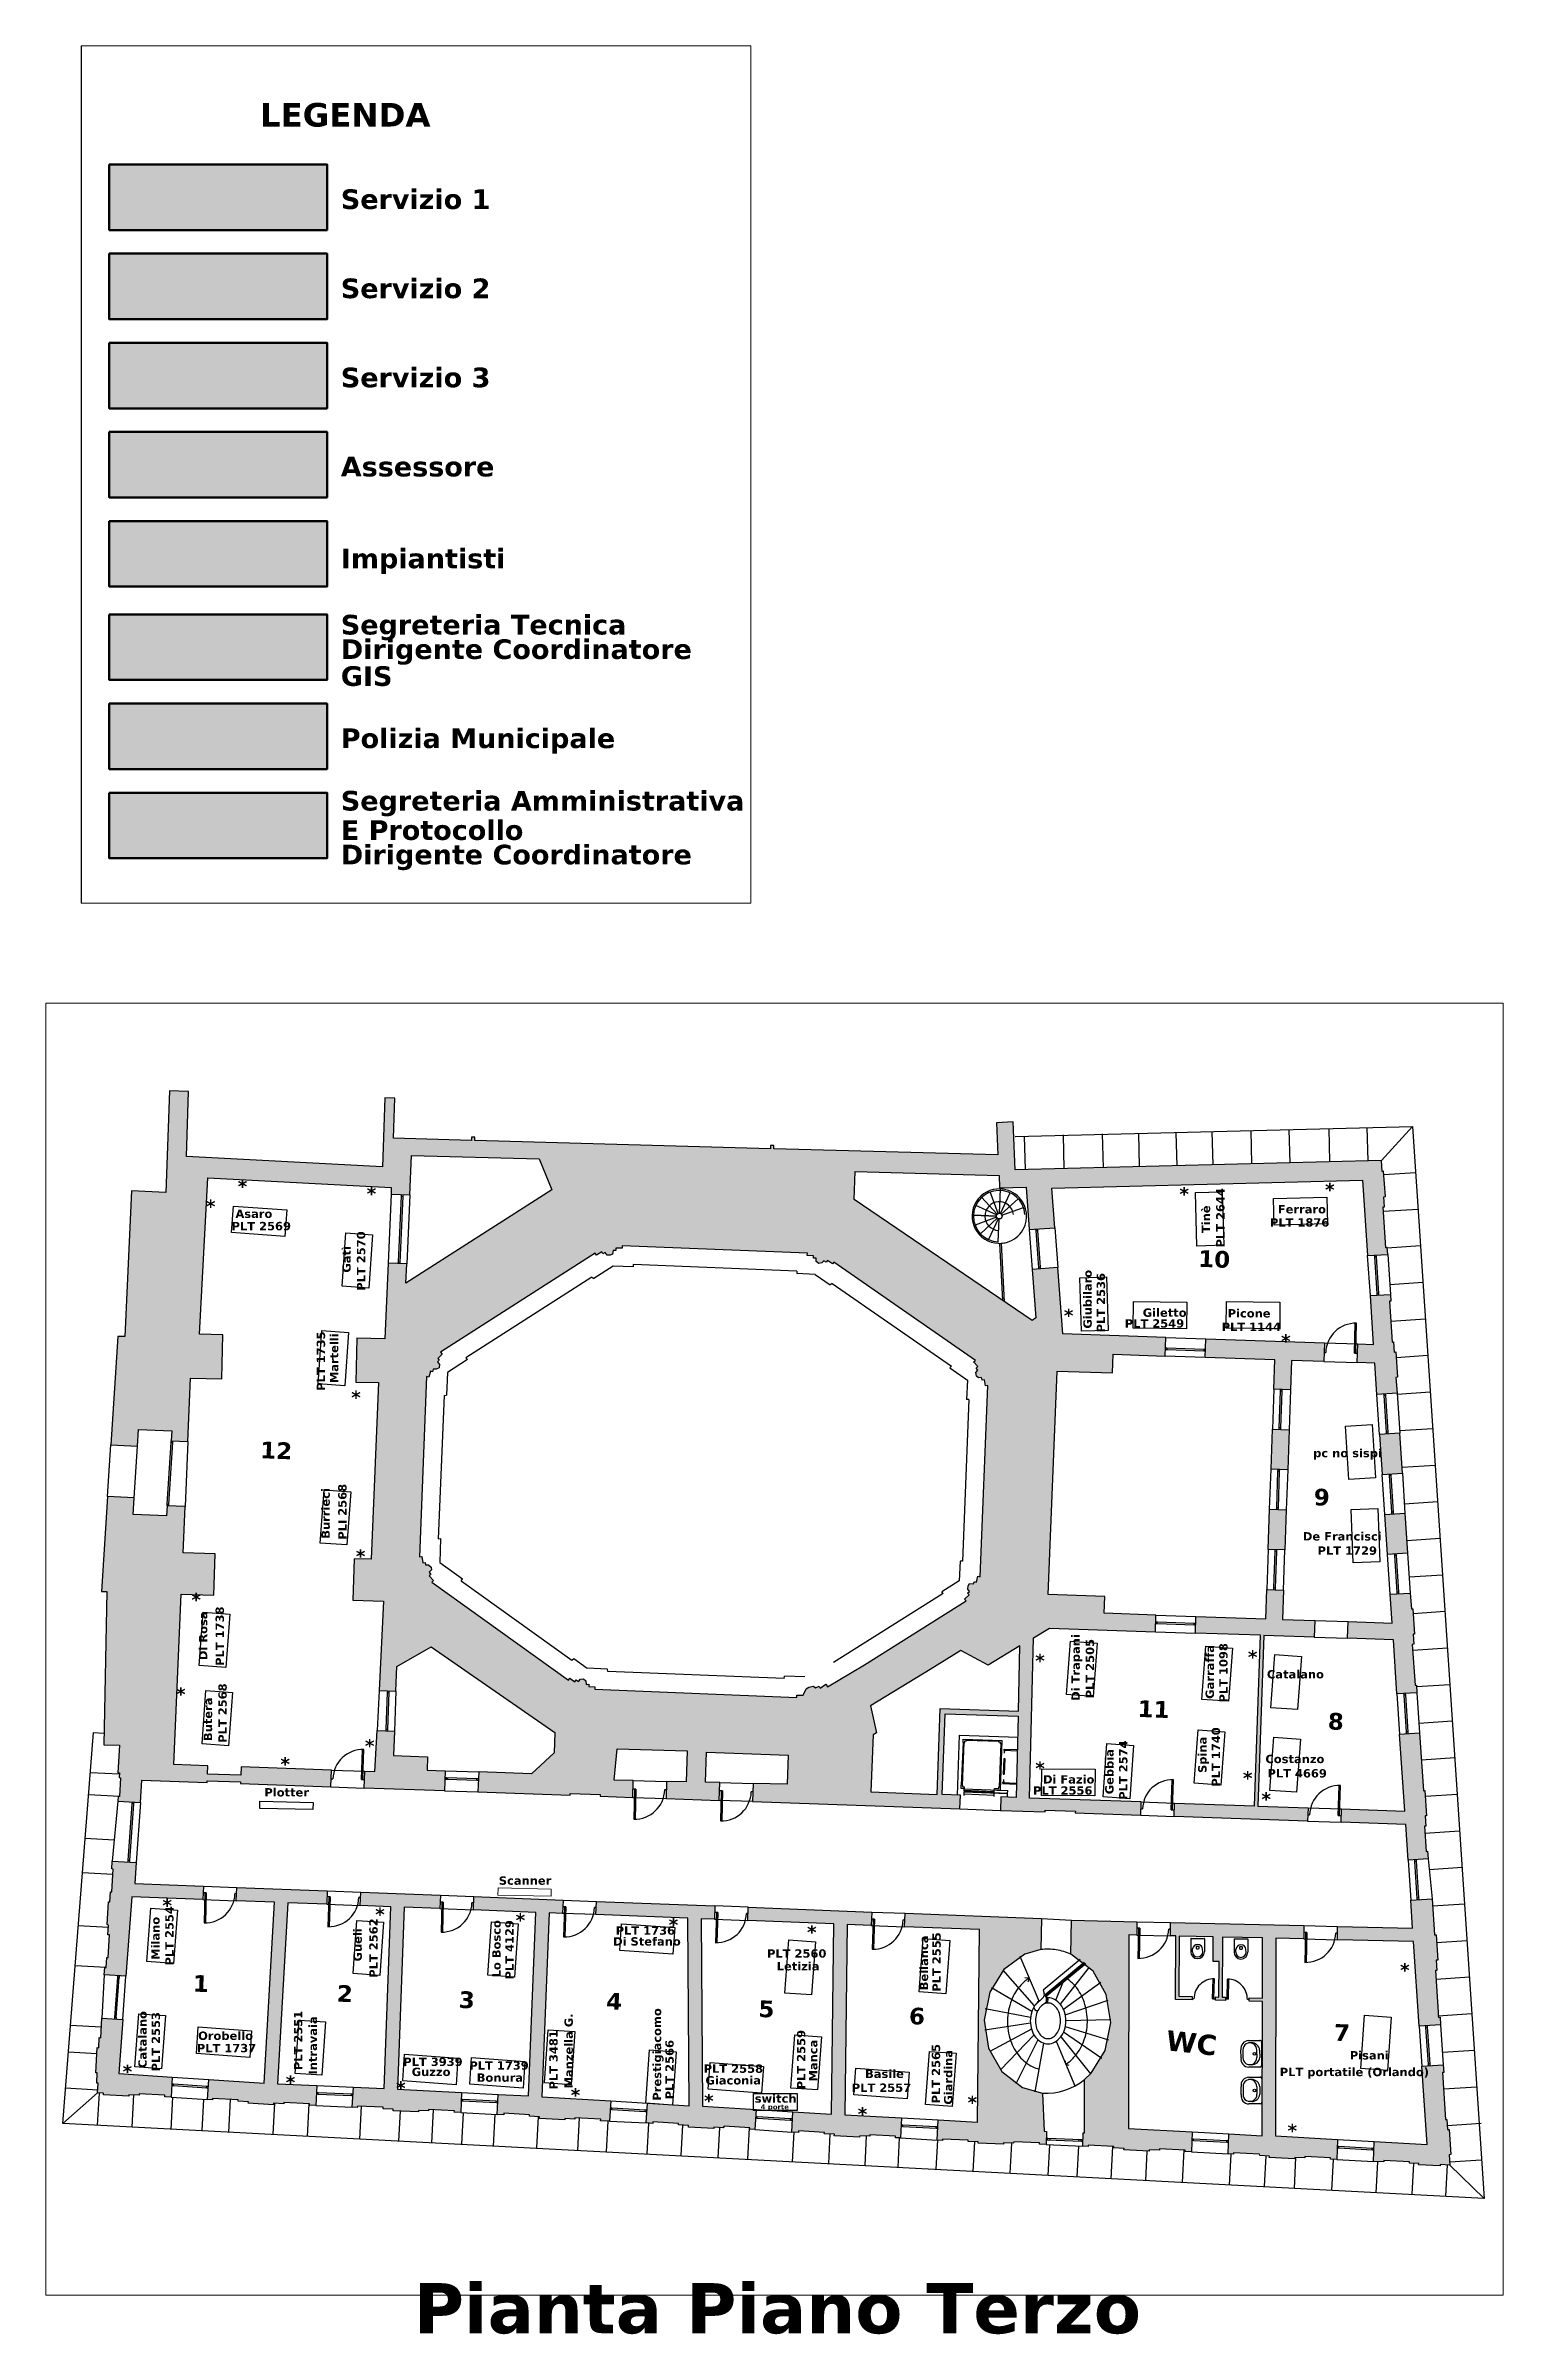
# Paper-space layout '1_100 terzo' of a CAD drawing. Extents: x 96 to 532, y 122 to 808.
# The model-space entities are those that its viewports show. They can reach past a viewport. Long polylines and large blocks are cut down to what shows.
import ezdxf

# ---------------------------------------------------------------- set-up
doc = ezdxf.new("R2010")
doc.units = 0
doc.header["$LTSCALE"] = 100
doc.header["$MEASUREMENT"] = 0
doc.linetypes.add('TRATTEGGIATA', pattern=[0.75, 0.5, -0.25])
doc.linetypes.add('TRATTO-PUNTOX2', pattern=[2, 1, -0.5, 0, -0.5])
for name, color, linetype in [('infissi', 251, 'CONTINUOUS'), ('legenda aree', 7, 'CONTINUOUS'), ('legenda testi', 7, 'CONTINUOUS'), ('murature polilinee', 7, 'CONTINUOUS'), ('murature retini', 253, 'CONTINUOUS'), ('nascosto', 255, 'CONTINUOUS'), ('proiezioni', 252, 'CONTINUOUS'), ('Sanitari', 252, 'CONTINUOUS'), ('Tavoli', 250, 'CONTINUOUS'), ('testi PLT', 154, 'CONTINUOUS')]:
    doc.layers.add(name, color=color, linetype=linetype)
for name, color, linetype, lineweight in [('testi', 252, 'CONTINUOUS', 30), ('testi nomi personale', 251, 'CONTINUOUS', 20), ('testi numero stanza', 40, 'CONTINUOUS', 30)]:
    doc.layers.add(name, color=color, linetype=linetype, lineweight=lineweight)
doc.styles.add('stile1', font='verdanab.ttf', dxfattribs={"height": 1})

psp = doc.layouts.new('1_100 terzo')

# ---------------------------------------------------------------- texts
at = {"layer": 'testi', "insert": (205.71, 137.76), "char_height": 15, "width": 449.8291, "attachment_point": 1, "style": 'stile1'}
psp.add_mtext('Pianta Piano Terzo', dxfattribs=at)

msp = doc.modelspace()

# ---------------------------------------------------------------- texts
at = {"layer": 'legenda testi', "style": 'stile1'}
for s, height, p in [('LEGENDA', 70.72, (1660.4, 8540.8)), ('Servizio 1', 58.93, (1902.6, 8294)), ('Servizio 2', 58.93, (1902.6, 8027)), ('Servizio 3', 58.93, (1902.6, 7760.1)), ('Assessore', 58.93, (1902.6, 7493.1)), ('Impiantisti', 58.934, (1902.6, 7218.2)), ('Segreteria Tecnica', 58.934, (1902.6, 7019.8)), ('Dirigente Coordinatore', 58.934, (1902.6, 6946.5)), ('GIS', 58.93, (1902.6, 6865.9)), ('Polizia Municipale', 58.934, (1902.6, 6679.6)), ('Segreteria Amministrativa', 58.934, (1902.6, 6492.7)), ('E Protocollo', 58.934, (1902.6, 6404.7)), ('Dirigente Coordinatore', 58.934, (1902.6, 6331.4))]:
    msp.add_text(s, height=height, dxfattribs=at).set_placement(p)
at = {"layer": 'testi', "style": 'stile1'}
msp.add_text('WC', height=60.36, rotation=353.61516, dxfattribs=at).set_placement((13379.5, 6016.9))
at = {"layer": 'testi nomi personale', "style": 'stile1'}
for s, p in [('Asaro', (10595.8, 8509)), ('Ferraro', (13716.7, 8522.5)), ('Giletto', (13312.2, 8212.8)), ('Picone', (13566.5, 8210.9)), ('De Francisci', (13791.8, 7543)), ('Catalano', (13684, 7130)), ('Costanzo', (13679.5, 6876.3)), ('Plotter', (10682.4, 6776.4)), ('Di Fazio', (13013.6, 6815.2)), ('Scanner', (11384.3, 6512.1)), ('Di Stefano', (11726.5, 6330)), ('Letizia', (12216.4, 6255.6)), ('Orobello ', (10484, 6047.5)), ('Guzzo', (11123.6, 5939.3)), ('Pisani', (13932.2, 5988.9)), ('Bonura', (11318.2, 5922.1)), ('Giaconia', (12003.1, 5914)), ('Basile', (12480.8, 5933.4))]:
    msp.add_text(s, height=25, dxfattribs=at).set_placement(p)
for s, p in [('Tinè', (13514, 8463.7)), ('Gatì', (10940.8, 8345)), ('Giubilaro', (13159.5, 8177.4)), ('Martelli', (10903.8, 8014.2)), ('Burrieci', (10878.3, 7548.3)), ('Di Rosa', (10511.6, 7184.9)), ('Di Trapani', (13123.9, 7063)), ('Garraffa', (13525.5, 7068.8)), ('Butera', (10526.1, 6942.3)), ('Spina', (13503.2, 6846.7)), ('Gebbia', (13224.8, 6783)), ('Milano', (10368.6, 6287.2)), ('Gueli', (10974.1, 6282.5)), ('Lo Bosco', (11389.7, 6234.8)), ('Bellanca', (12669.6, 6196.1)), ('Catalano', (10330, 5963.2)), ('Intravaia', (10839.9, 5944)), ('Manzella G.', (11605.9, 5902.1)), ('Prestigiacomo', (11870.4, 5865.8)), ('Manca', (12338.1, 5922.9)), ('Giardina', (12742.2, 5853.5))]:
    msp.add_text(s, height=25, rotation=90, dxfattribs=at).set_placement(p)
at = {"layer": 'testi numero stanza', "style": 'stile1'}
for s, p in [('10', (13477.7, 8362.8)), ('12', (10669.3, 7789.6)), ('9', (13823.6, 7648.8)), ('11', (13296.2, 7014.9)), ('8', (13865.6, 6977.4)), ('1', (10467.4, 6192.3)), ('2', (10898.6, 6162.2)), ('3', (11263.7, 6143.6)), ('4', (11705.1, 6139.2)), ('5', (12160.7, 6116.3)), ('6', (12611.6, 6094.9)), ('7', (13884, 6045.3))]:
    msp.add_text(s, height=50, rotation=357.77622, dxfattribs=at).set_placement(p)
at = {"layer": 'testi PLT', "style": 'stile1'}
for s, p in [('PLT 2644', (13557.1, 8420.5)), ('PLT 2570', (10984.3, 8290.9)), ('PLT 2536', (13199.4, 8166.2)), ('PLT 1735', (10864.2, 7991.2)), ('PLI 2568', (10928.4, 7545.4)), ('PLT 1738', (10561.3, 7167.5)), ('PLT 2505', (13166.6, 7070.4)), ('PLT 1098', (13566.2, 7057.8)), ('PLT 2568', (10569.7, 6937.2)), ('PLT 2574', (13266.4, 6766.5)), ('PLT 1740', (13543.8, 6805.8)), ('PLT 2554', (10410.5, 6270.3)), ('PLT 2562', (11021.5, 6233.6)), ('PLT 4129', (11428.6, 6228.4)), ('PLT 2555', (12707.4, 6191.9)), ('PLT 2553', (10369.9, 5953.1)), ('PLT 2551', (10796, 5956.9)), ('PLT 3481', (11560.4, 5898.9)), ('PLT 2566', (11908, 5869.5)), ('PLT 2559', (12302, 5899.5)), ('PLT 2565', (12705.7, 5857.4))]:
    msp.add_text(s, height=25, rotation=90, dxfattribs=at).set_placement(p)
for s, p in [('PLT 1876', (13693.1, 8483)), ('PLT 2569', (10584.2, 8472)), ('PLT 2549', (13258.5, 8180.5)), ('PLT 1144', (13548.6, 8170.3)), ('pc no sispi', (13822.6, 7792.3)), ('PLT 1729', (13835.8, 7500.3)), ('PLT 4669', (13685.7, 6833.3)), ('PLT 2556', (12983.9, 6781.9)), ('PLT 1736', (11734.2, 6362.5)), ('PLT 2560', (12187.4, 6293.8)), ('PLT 1737', (10480.1, 6010.5)), ('PLT 3939', (11098.2, 5969.4)), ('PLT 1739', (11296.1, 5958.4)), ('PLT 2558', (11997.6, 5948.9)), ('PLT portatile (Orlando)', (13722.5, 5938.9)), ('PLT 2557', (12441.1, 5891.9))]:
    msp.add_text(s, height=25, dxfattribs=at).set_placement(p)
at = {"layer": 'testi PLT', "attachment_point": 1, "style": 'stile1'}
for s, insert, char_height, width in [('*', (10602.5, 8623.5), 40, 28.474), ('*', (10988.6, 8601.8), 40, 28.474), ('*', (13422.2, 8600.8), 40, 28.474), ('*', (13857.9, 8613.5), 40, 28.474), ('*', (10507.3, 8563.7), 40, 28.474), ('*', (13076, 8236.8), 40, 28.474), ('*', (13726.3, 8160.2), 40, 28.474), ('*', (10942.5, 7991.7), 40, 28.474), ('*', (10956.1, 7516.1), 40, 28.474), ('*', (10464, 7385.6), 40, 28.474), ('*', (12990.4, 7203.1), 40, 28.474), ('*', (13627, 7214.2), 40, 28.474), ('*', (10417.7, 7103), 40, 28.474), ('*', (10983.3, 6948.1), 40, 28.474), ('*', (10730.4, 6893.7), 40, 28.474), ('*', (12990.4, 6881.2), 40, 28.474), ('*', (13612.2, 6851.6), 40, 28.474), ('*', (13667.7, 6788.7), 40, 28.474), ('*', (10377.1, 6470.7), 40, 28.474), ('*', (11014.4, 6443.6), 40, 28.474), ('*', (11434.6, 6426.3), 40, 28.474), ('*', (11892.8, 6412.4), 40, 28.474), ('*', (12307, 6390.3), 40, 28.474), ('*', (14082.6, 6276.7), 40, 28.474), ('*', (10258.1, 5973), 40, 28.474), ('*', (10746.4, 5940.6), 40, 28.474), ('*', (11076.6, 5923.3), 40, 28.474), ('*', (11599.5, 5902.4), 40, 28.474), ('*', (11998.8, 5885.2), 40, 28.474), ('switch', (12150.7, 5884.5), 25, 127.473), ('4 porte', (12168.5, 5854.5), 15, 139.748), ('*', (12458.9, 5845.8), 40, 28.474), ('*', (12787.7, 5880.2), 40, 28.474), ('*', (13745.8, 5795.7), 40, 28.474)]:
    msp.add_mtext(s, dxfattribs=dict(at, insert=insert, char_height=char_height, width=width))

# ---------------------------------------------------------------- hatches: boundary and pattern name
at = {"layer": 'legenda aree', "lineweight": 53}
for color, points in [(1, [(1209.4, 8427.4), (1861.6, 8427.4), (1861.6, 8231), (1209.4, 8231)]), (41, [(1209.4, 8160.4), (1861.6, 8160.4), (1861.6, 7964.1), (1209.4, 7964.1)]), (50, [(1209.4, 7893.4), (1861.6, 7893.4), (1861.6, 7697.1), (1209.4, 7697.1)]), (61, [(1209.4, 7626.4), (1861.6, 7626.4), (1861.6, 7430.1), (1209.4, 7430.1)]), (83, [(1209.4, 7359.4), (1861.6, 7359.4), (1861.6, 7163.1), (1209.4, 7163.1)]), (133, [(1209.4, 7079.9), (1861.6, 7079.9), (1861.6, 6883.6), (1209.4, 6883.6)]), (171, [(1209.4, 6812.9), (1861.6, 6812.9), (1861.6, 6616.6), (1209.4, 6616.6)]), (150, [(1209.4, 6545.9), (1861.6, 6545.9), (1861.6, 6349.6), (1209.4, 6349.6)])]:
    msp.add_hatch(color=color, dxfattribs=at).paths.add_polyline_path(points)
at = {"layer": 'murature retini', "lineweight": 30}
h = msp.add_hatch(color=256, dxfattribs=at)
h.paths.add_polyline_path([(13351.8, 7319.8), (13196.6, 7325.2), (13198.4, 7375.2), (13029.3, 7381), (13056, 8050.5), (13221.5, 8044.8), (13223.4, 8100.7), (13379, 8095.4), (13381, 8151.3), (13073.3, 8161.9), (13058.2, 8360), (12981.3, 8354.1), (12991.9, 8210), (12981.5, 8201.3), (12448.1, 8564.5), (12451.4, 8648.2), (12882.2, 8636.4), (12883.1, 8599.4), (12963.1, 8601.4), (12972.5, 8473.8), (13049.1, 8479.6), (13040.1, 8598.5), (13970.6, 8622.1), (13985.7, 8396.1), (14045.6, 8399.7), (14044.2, 8419.9), (14040, 8419.6), (14032, 8541.9), (14036.3, 8542.2), (14034.3, 8572.5), (14038.6, 8572.8), (14033.6, 8648.5), (14029.3, 8648.2), (14027.2, 8680.6), (12930.8, 8652.7), (12924.4, 8796.9), (12874.9, 8793.8), (12878.7, 8697.5), (12207.4, 8715.8), (12207.8, 8725.8), (12197.8, 8726.1), (12197.4, 8716.1), (11312.5, 8740.8), (11312.8, 8750.9), (11302.8, 8751.1), (11302.5, 8741.1), (11069.3, 8747.6), (11073.1, 8867.2), (11043.2, 8868.2), (11036.3, 8662), (10449, 8692.7), (10455.5, 8887.8), (10398, 8889.7), (10387.8, 8585), (10284.7, 8589.6), (10264.4, 8153.5), (10243.4, 8154.2), (10222.7, 7829.1), (10302.6, 7825.6), (10305.8, 7875.5), (10405.7, 7871.2), (10403.8, 7841.3), (10453.3, 7839.2), (10461.4, 8029), (10555, 8026.8), (10558.1, 8158.8), (10488.2, 8160.4), (10513.5, 8629.2), (11062.5, 8600.5), (11061.6, 8580.5), (11117.8, 8577.6), (11122.9, 8696.1), (11504.8, 8685.5), (11543.5, 8593.3), (11106.4, 8313.1), (11108.9, 8371.1), (11052.7, 8373.5), (11043, 8147.3), (10959.6, 8149.3), (10956.5, 8017.3), (11024.4, 8015.7), (11001.7, 7486.6), (10951.6, 7488.3), (10947.3, 7364.4), (11039.4, 7361.2), (11025.8, 7094.2), (11076.3, 7092.2), (11078.9, 7165.7), (11182.2, 7225), (11551.6, 6968.1), (11550.5, 6907.2), (11482.3, 6844.3), (11324.2, 6849.8), (11321.9, 6789.9), (11597.6, 6780.2), (11597.8, 6785.2), (11687.8, 6782), (11687.6, 6777), (11785.1, 6773.6), (11786.9, 6823.9), (11730.1, 6825.2), (11738.6, 6919), (11948.5, 6913.2), (11945.3, 6820.3), (11886.8, 6821.6), (11885, 6770.1), (12044, 6764.5), (12046.1, 6818), (12003.2, 6819), (12006.4, 6908.9), (12250.3, 6900.3), (12247.2, 6813.4), (12146.2, 6815.7), (12144, 6761), (12765.1, 6739.1), (12766.6, 6780), (12711.9, 6782.1), (12720.4, 7024.4), (12939.4, 7016.7), (12933.4, 6773.6), (12887.5, 6775.4), (12886.1, 6734.9), (13020.3, 6730.2), (13020.5, 6735.2), (13110.5, 6732), (13110.3, 6727), (13306.2, 6720.1), (13307.6, 6760.1), (12973.4, 6771.8), (12985.2, 7251.6), (13033.3, 7280.8), (13350.1, 7269.9)])
h.paths.add_polyline_path([(12479.4, 7171.1), (12783.5, 7361.9), (12778.7, 7367), (12792.3, 7379.9), (12787.4, 7385), (12793.2, 7390.5), (12788.1, 7397.2), (12789.4, 7407.3), (12793.9, 7414.1), (12805.1, 7412.8), (12808.1, 7419.7), (12814.4, 7418.1), (12818.9, 7436.3), (12825.6, 7434.6), (12848.5, 8007), (12841.6, 8005.8), (12838.3, 8024.3), (12831.5, 8023), (12830, 8030.9), (12820.3, 8029.9), (12814.6, 8035.4), (12812.8, 8046.3), (12818.5, 8053), (12813.6, 8059), (12818.7, 8063.8), (12806, 8077.5), (12811.1, 8082.3), (12387.7, 8376.8), (12383.7, 8371), (12368.3, 8381.7), (12364.3, 8376), (12357.8, 8380.6), (12351.9, 8374), (12342.1, 8372.7), (12334.8, 8378.3), (12334.6, 8388.5), (12326.4, 8388.1), (12326.5, 8395.8), (12307.8, 8396.5), (12308.1, 8403.5), (11753.9, 8425.2), (11753.8, 8418.2), (11735.1, 8418.6), (11734.9, 8411.6), (11726.9, 8411.7), (11725, 8400.2), (11717.6, 8397.2), (11708.5, 8397.9), (11702.9, 8404.9), (11696.1, 8401), (11692.5, 8407), (11676.5, 8397.2), (11672.8, 8403.2), (11210, 8106.5), (11214.9, 8101.4), (11201.4, 8088.4), (11206.2, 8083.4), (11200.5, 8077.8), (11207, 8069.6), (11205.8, 8059.9), (11196.8, 8056), (11187.6, 8056.2), (11186.2, 8048.5), (11179.4, 8050.2), (11175.1, 8031.9), (11168.2, 8033.6), (11146.7, 7493.6), (11153.6, 7494.8), (11156.7, 7476.4), (11163.6, 7477.5), (11165, 7469.7), (11173.6, 7470.3), (11182.3, 7463.5), (11182.7, 7454.8), (11176.1, 7448.1), (11181.3, 7441.4), (11176.1, 7436.7), (11188.7, 7422.9), (11183.5, 7418.2), (11592.6, 7124.7), (11596.6, 7130.4), (11611.9, 7119.6), (11615.9, 7125.3), (11622.5, 7120.7), (11629.4, 7128.1), (11637.6, 7128.5), (11645.3, 7122.8), (11646.1, 7112.1), (11654, 7112.3), (11653.6, 7105.3), (11672.3, 7104.4), (11672, 7097.4), (12276.7, 7073.2), (12276.9, 7080.2), (12295.7, 7079.8), (12297.8, 7083.6), (12304.6, 7098.4), (12312.6, 7103.5), (12326.2, 7106.3), (12332.9, 7101.9), (12343.4, 7107), (12346.8, 7101), (12363, 7113.2), (12368.1, 7105.2)], flags=16)
h.paths.add_polyline_path([(12944.5, 7227.1), (12849.1, 7169.3), (12767.2, 7213.9), (12676.2, 7156.8), (12497.5, 7048.1), (12514.9, 6967.1), (12504.9, 6961.1), (12497.9, 6790.2), (12696.9, 6782.6), (12706, 7039.9), (12939.8, 7031.7)], flags=16)
h.paths.add_polyline_path([(11019.7, 6974.4), (11072.1, 6972.3), (11069.5, 6898.8), (11170.9, 6895.3), (11169.5, 6855.3), (11224.2, 6853.4), (11221.9, 6793.4), (10981.7, 6801.8), (10983.5, 6851.8), (11013.5, 6850.8)], flags=17)
h.paths.add_polyline_path([(10883.5, 6855.3), (10612.7, 6864.9), (10611.8, 6839.9), (10511.9, 6843.4), (10512.8, 6868.4), (10411.8, 6871.9), (10433.7, 7382.5), (10530.7, 7379.1), (10535.1, 7503), (10439, 7506.4), (10444.9, 7644.4), (10391.4, 7646.7), (10389.5, 7616.7), (10289.6, 7621), (10292.7, 7670.9), (10212.8, 7674.3), (10194.7, 7390.4), (10211.2, 7389.9), (10201.4, 6930.8), (10248.2, 6930.3), (10243.5, 6847.7), (10248.2, 6847.4), (10247.4, 6832.9), (10251.7, 6832.6), (10248.5, 6776.3), (10244.2, 6776.5), (10243.4, 6762), (10311.1, 6758.2), (10315.7, 6825.3), (10511, 6818.4), (10511.2, 6823.4), (10611.1, 6819.9), (10610.9, 6814.9), (10881.8, 6805.4)])
h.paths.add_polyline_path([(10598.4, 6464.1), (10600, 6504.1), (10870.9, 6493.6), (10869.4, 6453.6), (10752.3, 6458.1), (10721.8, 5915.9), (10839.3, 5910.6), (10836.9, 5850.7), (10817.5, 5851.8), (10817.7, 5856.1), (10740.8, 5860.3), (10740.5, 5856), (10710.2, 5857.7), (10710, 5853.4), (10634.2, 5857.7), (10634.5, 5861.9), (10604.2, 5863.6), (10604.4, 5867.9), (10527.5, 5872.2), (10527.2, 5867.9), (10512.1, 5868.8), (10515.7, 5928.8), (10681.9, 5917.7), (10712.3, 6459.7)])
h.paths.add_polyline_path([(10970.8, 6489.7), (11209.8, 6480.4), (11208.2, 6440.5), (11101.4, 6444.6), (11080.6, 5900), (11272.9, 5890.1), (11270.5, 5829.8), (11251, 5830.8), (11251.2, 5835.1), (11174.3, 5838.9), (11174, 5834.6), (11143.7, 5836.1), (11143.5, 5831.8), (11067.8, 5835.5), (11068, 5839.8), (11037.7, 5841.3), (11037.9, 5845.6), (10960.9, 5849.3), (10960.7, 5845), (10945.6, 5845.8), (10949.2, 5905.7), (11040.6, 5901.5), (11061.4, 6446.1), (10969.4, 6449.7)])
h.paths.add_polyline_path([(10226.6, 6582.6), (10298.7, 6578.6), (10294.4, 6516.2), (10500, 6507.9), (10498.5, 6468), (10285.4, 6476.2), (10268.1, 6238.3), (10203.2, 6241.9), (10204.4, 6264.2), (10208.7, 6263.9), (10210.4, 6294.2), (10214.7, 6294), (10218.5, 6362.2), (10214.2, 6362.4), (10215.7, 6390.7), (10211.6, 6392.9), (10215.5, 6461.1), (10219.8, 6460.8), (10221.5, 6491.1), (10225.8, 6490.9), (10229.6, 6559.1), (10225.3, 6559.3)])
h.paths.add_polyline_path([(10258.7, 6108.6), (10246.9, 5946.8), (10405.9, 5936.2), (10403.5, 5876.2), (10384.1, 5877.3), (10384.3, 5881.6), (10307.4, 5885.9), (10307.1, 5881.6), (10276.8, 5883.3), (10276.6, 5879), (10200.9, 5883.2), (10201.1, 5887.5), (10183, 5888.5), (10184.7, 5917.8), (10180.4, 5918.1), (10182.1, 5948.4), (10177.8, 5948.6), (10182, 6024.3), (10186.3, 6024.1), (10188, 6054.4), (10192.3, 6054.1), (10195.5, 6112.1)])
h.paths.add_polyline_path([(11309.7, 6476.6), (11576.6, 6466.2), (11575, 6426.2), (11535.1, 6427.8), (11513, 5877.3), (11719.3, 5864.8), (11715.6, 5803.9), (11689, 5805.5), (11689.3, 5809.8), (11612.4, 5814.5), (11612.1, 5810.3), (11581.8, 5812.1), (11581.6, 5807.8), (11505.8, 5812.5), (11506.1, 5816.8), (11475.8, 5818.6), (11476.1, 5822.9), (11399.2, 5827.6), (11398.9, 5823.3), (11379.1, 5824.5), (11382.7, 5884.4), (11473.1, 5879.8), (11495.1, 6429.3), (11308.2, 6436.6)])
h.paths.add_polyline_path([(11676.6, 6462.3), (12031.4, 6448.6), (12029.8, 6408.9), (11989.8, 6410.5), (11994.2, 5848.9), (12154.4, 5838.8), (12150.7, 5778.8), (12135.4, 5779.7), (12135.7, 5784), (12058.7, 5788.7), (12056.5, 5784.5), (12028.2, 5786.3), (12027.9, 5782), (11952.2, 5786.6), (11952.5, 5790.9), (11922.2, 5792.8), (11922.5, 5797.1), (11845.5, 5801.8), (11845.3, 5797.5), (11825.5, 5798.7), (11829.1, 5858.1), (11954.2, 5850.4), (11949.8, 6412.1), (11675, 6422.9)])
h.paths.add_polyline_path([(12131.3, 6444.7), (12500.8, 6430.4), (12499.2, 6390.4), (12427, 6393.2), (12420.4, 5823), (12589.7, 5813.9), (12587.3, 5753.8), (12572, 5754.6), (12572.3, 5758.9), (12495.3, 5763.1), (12495.1, 5758.8), (12464.8, 5760.5), (12464.5, 5756.2), (12388.8, 5760.4), (12389, 5764.7), (12358.7, 5766.3), (12359, 5770.6), (12282, 5774.8), (12281.8, 5770.5), (12261.9, 5771.6), (12264.3, 5831.9), (12380.4, 5824.6), (12387, 6394.7), (12129.7, 6404.9)])
h.paths.add_polyline_path([(12600.7, 6426.5), (13009.1, 6410.6), (13007.6, 6317.9), (12959.7, 6304.5), (12896.1, 6258.4), (12854.1, 6190.5), (12837.8, 6106.9), (12850.9, 6022.8), (12890.3, 5953.2), (12952.1, 5904.8), (13011.8, 5888.1), (13017.3, 5774.3), (13024.3, 5773.4), (13022.7, 5734), (13002.8, 5734.8), (13003, 5739.1), (12926, 5742.2), (12925.8, 5737.9), (12895.5, 5739.1), (12895.3, 5734.8), (12819.5, 5737.8), (12819.7, 5742.1), (12789.4, 5743.4), (12789.5, 5747.7), (12712.5, 5750.7), (12712.3, 5746.4), (12697.1, 5747), (12699.5, 5808), (12817.2, 5801.6), (12823.8, 6377.8), (12599.1, 6386.5)])
h.paths.add_polyline_path([(13099.1, 6406.3), (13295, 6401.4), (13294.9, 6361.4), (13270.9, 6362.1), (13269.6, 5782), (13460.2, 5771.9), (13457.8, 5711.9), (13439.2, 5712.9), (13439.5, 5717.2), (13362.5, 5721.2), (13362.3, 5716.9), (13332, 5718.5), (13331.8, 5714.2), (13256, 5718.2), (13256.2, 5722.5), (13225.9, 5724.1), (13226.2, 5728.4), (13149.2, 5732.4), (13149, 5728.2), (13132.6, 5729), (13134.2, 5768.9), (13137.8, 5768.8), (13138.2, 5929.3), (13158, 5948.1), (13200, 6016.1), (13216.3, 6099.7), (13203.2, 6183.8), (13164.1, 6253), (13097.3, 6304)])
h.paths.add_polyline_path([(13395, 6399.1), (13795, 6389.8), (13794.9, 6349.8), (13710.9, 6351.9), (13709.5, 5759.8), (13895.4, 5749.3), (13893.1, 5689), (13874.5, 5690), (13874.7, 5694.2), (13797.7, 5698.3), (13797.5, 5694), (13767.2, 5695.6), (13767, 5691.3), (13691.2, 5695.3), (13691.5, 5699.6), (13663.1, 5701.1), (13661.4, 5705.5), (13584.4, 5709.5), (13584.2, 5705.2), (13567.6, 5706.1), (13570, 5766), (13669.5, 5760.7), (13670.5, 6162.8), (13630.5, 6163.7), (13630.5, 6173.7), (13670.5, 6172.8), (13670.9, 6352.9), (13550.9, 6355.6), (13550.5, 6175.5), (13560.5, 6175.3), (13560.5, 6165.3), (13530.5, 6166), (13530.5, 6176), (13540.5, 6175.8), (13540.8, 6282.7), (13523.4, 6282.7), (13523.4, 6356.2), (13420.9, 6358.5), (13420.5, 6178.5), (13460.5, 6177.6), (13460.5, 6167.6), (13410.5, 6168.7), (13410.9, 6358.7), (13394.9, 6359.1)])
h.paths.add_polyline_path([(13895, 6387.4), (14120.2, 6382.2), (14114.6, 6466.1), (14178.8, 6470), (14186, 6361.7), (14190.3, 6362), (14195.4, 6286.3), (14191.1, 6286), (14193.1, 6255.8), (14188.8, 6255.5), (14198.2, 6115), (14202.5, 6115.3), (14204, 6092.5), (14139.8, 6088.7), (14122.9, 6342.4), (13894.9, 6347.4)])
h.paths.add_polyline_path([(14147.8, 5968.9), (14212, 5972.8), (14213.5, 5950.1), (14209.3, 5949.8), (14218.6, 5809.3), (14222.9, 5809.6), (14225, 5779.3), (14229.3, 5779.6), (14234.3, 5703.9), (14230, 5703.6), (14232.1, 5672.8), (14202.5, 5674.2), (14202.3, 5669.9), (14138.3, 5672.9), (14138.5, 5677.2), (14110.9, 5678.4), (14111.1, 5682.7), (14034.1, 5686.3), (14033.9, 5682), (14002.9, 5683.4), (14005.3, 5743.1), (14163.5, 5734.1)])
h.paths.add_polyline_path([(14106.6, 6585.8), (14099.5, 6692.2), (13906, 6699), (13907.4, 6739), (14096.8, 6732.3), (14081.4, 6963.5), (14141.3, 6967.1), (14152.9, 6793.8), (14157.2, 6794.1), (14162.2, 6718.4), (14157.9, 6718.1), (14159.9, 6687.8), (14155.6, 6687.5), (14160.7, 6612.1), (14165, 6612.4), (14166.5, 6589.4)])
h.paths.add_polyline_path([(13471.7, 7315.7), (13680.7, 7308.5), (13683.8, 7396.5), (13733.7, 7394.7), (13730.6, 7306.8), (13827.1, 7303.4), (13825.3, 7253.5), (13675.1, 7258.7), (13657.2, 6747.8), (13807.4, 6742.5), (13806, 6702.5), (13406.1, 6716.6), (13407.5, 6756.6), (13647.2, 6748.1), (13665.1, 7259), (13470, 7265.7)])
h.paths.add_polyline_path([(14073.4, 7083.3), (14062.6, 7245.3), (13925.3, 7250), (13927.1, 7300), (14059.2, 7295.4), (14053.4, 7381.8), (14113.3, 7385.4), (14116.5, 7338), (14120.8, 7338.3), (14125.9, 7262.6), (14121.6, 7262.4), (14123.6, 7232.1), (14119.3, 7231.8), (14127.5, 7109.5), (14131.8, 7109.8), (14133.3, 7086.9)])
h.paths.add_polyline_path([(14037.4, 7621.3), (14097.3, 7624.9), (14105.3, 7505.2), (14045.4, 7501.5)])
h.paths.add_polyline_path([(14090.1, 7744.7), (14082, 7864.4), (14021.4, 7860.8), (14029.4, 7741)])
h.paths.add_polyline_path([(13993.7, 8276.3), (14053.6, 8279.9), (14055, 8259.7), (14050.7, 8259.4), (14059, 8137.1), (14063.3, 8137.4), (14065.4, 8107.2), (14069.7, 8107.5), (14074.8, 8031.8), (14070.5, 8031.5), (14073.8, 7984.1), (14013.4, 7980.5), (14007.2, 8073.7), (13954.3, 8075.5), (13956.2, 8131.5), (14003.5, 8129.8)])
h.paths.add_polyline_path([(13500.9, 8147.2), (13856.3, 8134.9), (13854.3, 8079), (13757.9, 8082.3), (13754.8, 7994.3), (13704.8, 7996.1), (13707.9, 8084), (13499, 8091.2)], flags=17)
h.paths.add_polyline_path([(13750.6, 7874.4), (13746.4, 7754.5), (13696.4, 7756.2), (13700.6, 7876.2)], flags=17)
h.paths.add_polyline_path([(13692.2, 7636.3), (13742.1, 7634.6), (13737.9, 7514.6), (13688, 7516.4)], flags=17)

# ---------------------------------------------------------------- linework, layer by layer
at = {"layer": 'infissi', "linetype": 'Continuous'}
for p, q in [((11084.2, 8377.1), (11092.6, 8573.7)), ((11089.1, 8376.9), (11097.6, 8573.5)), ((12992.8, 8470.3), (12992.4, 8475.3)), ((13000.9, 8360.6), (12992.8, 8470.3)), ((12997.8, 8470.7), (12997.4, 8475.7)), ((13005.8, 8361), (12997.8, 8470.7)), ((13001.2, 8355.6), (13000.9, 8360.6)), ((13006.2, 8356), (13005.8, 8361)), ((14005.6, 8397.3), (14006, 8392.3)), ((14006, 8392.3), (14013.3, 8282.5)), ((14010.6, 8397.6), (14011, 8392.6)), ((14011, 8392.6), (14018.3, 8282.8)), ((14013.3, 8282.5), (14013.6, 8277.5)), ((14018.3, 8282.8), (14018.6, 8277.8)), ((13946.2, 8103.7), (13948.7, 8193.6)), ((13950.2, 8103.6), (13952.7, 8193.6)), ((13379.7, 8115.3), (13384.7, 8115.2)), ((13379.9, 8120.3), (13384.9, 8120.2)), ((13384.7, 8115.2), (13494.7, 8111.4)), ((13384.9, 8120.2), (13494.8, 8116.4)), ((13494.7, 8111.4), (13499.7, 8111.2)), ((13494.8, 8116.4), (13499.8, 8116.2)), ((13855.3, 8106.2), (13860.3, 8106.1)), ((13946.2, 8103.7), (13955.2, 8103.5)), ((13720.8, 7880.5), (13724.6, 7990.4)), ((13725.8, 7880.3), (13729.6, 7990.2)), ((14033.4, 7981.7), (14033.7, 7976.7)), ((14033.7, 7976.7), (14041.1, 7866.9)), ((14038.4, 7982), (14038.7, 7977)), ((14038.7, 7977), (14046.1, 7867.2)), ((10391.7, 7651.6), (10403.5, 7836.3)), ((10396.7, 7651.4), (10408.5, 7836.1)), ((14041.1, 7866.9), (14041.4, 7862)), ((14046.1, 7867.2), (14046.4, 7862.3)), ((13716.2, 7750.5), (13712.3, 7640.6)), ((13721.2, 7750.4), (13717.3, 7640.4)), ((14049.7, 7737.2), (14057.1, 7627.4)), ((14054.7, 7737.5), (14062.1, 7627.8)), ((13707.8, 7510.7), (13703.9, 7400.8)), ((13712.8, 7510.5), (13708.9, 7400.6)), ((14065.7, 7497.7), (14073.1, 7388)), ((14070.7, 7498.1), (14078.1, 7388.3)), ((13355.9, 7294.7), (13465.9, 7290.9)), ((13356.1, 7299.7), (13466, 7295.9)), ((11047.3, 6978.2), (11051.4, 7088.1)), ((11052.3, 6978), (11056.2, 7087.9)), ((14093.7, 7079.4), (14101, 6969.7)), ((14098.7, 7079.8), (14106, 6970)), ((10973.6, 6827.1), (10976, 6917)), ((10977.6, 6827), (10980, 6916.9)), ((10882.6, 6829.5), (10887.6, 6829.4)), ((10973.6, 6827.1), (10982.6, 6826.8)), ((11232.3, 6828.3), (11223.3, 6828.1)), ((11228.3, 6828.2), (11318.3, 6825)), ((11228.5, 6833.2), (11318.5, 6830)), ((11795, 6798.5), (11786, 6798.8)), ((11791, 6798.6), (11788.5, 6708.6)), ((11795, 6798.5), (11792.5, 6708.6)), ((11885.9, 6796), (11880.9, 6796.2)), ((12054.2, 6793.1), (12045.2, 6793.3)), ((12050.2, 6793.2), (12047.7, 6703.2)), ((12054.2, 6793.1), (12051.7, 6703.2)), ((12145.1, 6790.6), (12140.1, 6790.7)), ((13397.8, 6736.9), (13400.3, 6826.7)), ((13401.8, 6736.8), (13404.3, 6826.7)), ((13897.7, 6719.3), (13900.1, 6809.2)), ((13901.7, 6719.2), (13904.1, 6809.1)), ((10285.8, 6754.7), (10274.1, 6585.1)), ((10290.8, 6754.3), (10279.1, 6584.7)), ((13306.9, 6739.3), (13311.9, 6739.2)), ((13397.8, 6736.9), (13406.8, 6736.6)), ((13806.7, 6721.8), (13811.7, 6721.6)), ((13897.7, 6719.3), (13906.7, 6719)), ((14134.3, 6472.3), (14126.9, 6582)), ((14139.2, 6472.6), (14131.9, 6582.3)), ((10508.3, 6487.7), (10499.3, 6488)), ((10504.3, 6487.8), (10501.8, 6397.9)), ((10508.3, 6487.7), (10505.8, 6397.8)), ((10599.2, 6485.3), (10594.2, 6485.4)), ((10879.3, 6476.3), (10870.2, 6476.6)), ((10875.3, 6476.4), (10872.8, 6386.5)), ((10879.3, 6476.3), (10876.8, 6386.4)), ((10970.2, 6473.8), (10965.2, 6474)), ((11218, 6460.2), (11209, 6460.4)), ((11214, 6460.3), (11211.6, 6370.3)), ((11218, 6460.2), (11215.6, 6370.3)), ((11309, 6457.7), (11304, 6457.9)), ((11584.8, 6446), (11575.8, 6446.2)), ((11580.8, 6446.1), (11578.4, 6356.1)), ((11584.8, 6446), (11582.4, 6356.1)), ((11675.8, 6443.5), (11670.8, 6443.6)), ((12039.6, 6428.5), (12030.6, 6428.7)), ((12035.6, 6428.6), (12033.2, 6338.6)), ((12039.6, 6428.5), (12037.2, 6338.6)), ((12130.6, 6426), (12125.6, 6426.2)), ((12508.9, 6409), (12499.9, 6409.2)), ((12504.9, 6409.1), (12502.5, 6319.1)), ((12508.9, 6409), (12506.5, 6319.1)), ((12599.9, 6406.5), (12594.9, 6406.6)), ((13304, 6381.6), (13295, 6381.8)), ((13300, 6381.7), (13297.5, 6291.7)), ((13304, 6381.6), (13301.5, 6291.7)), ((13395, 6379.1), (13389.9, 6379.2)), ((13804, 6369.5), (13795, 6369.8)), ((13800, 6369.6), (13797.6, 6279.7)), ((13804, 6369.5), (13801.6, 6279.6)), ((13895, 6367.1), (13890, 6367.2)), ((10203.2, 6241.9), (10195.5, 6112.1)), ((13460.5, 6171), (13465.5, 6170.9)), ((13521.5, 6170.4), (13522.9, 6230.3)), ((13521.5, 6170.4), (13530.5, 6170.2)), ((13525.5, 6170.3), (13526.9, 6230.3)), ((13569.5, 6169.7), (13560.5, 6169.7)), ((13565.5, 6169.7), (13565.6, 6229.7)), ((13569.5, 6169.7), (13569.6, 6229.6)), ((13630.5, 6168.7), (13625.5, 6168.7)), ((13630.5, 6168.7), (13625.5, 6168.7)), ((14167.5, 5975.1), (14160.1, 6084.9)), ((14172.5, 5975.4), (14165.1, 6085.2)), ((10409.9, 5910.9), (10509.6, 5904.2)), ((10410.3, 5915.9), (10510, 5909.2)), ((10843.3, 5885.4), (10943.1, 5880.9)), ((10843.5, 5890.4), (10943.3, 5885.9)), ((11276.9, 5864.9), (11376.6, 5859.7)), ((11277.1, 5869.8), (11376.9, 5864.7)), ((11722.7, 5839.5), (11822.6, 5833.4)), ((11723, 5844.5), (11822.9, 5838.4)), ((12157.9, 5813.5), (12257.8, 5807.2)), ((12158.2, 5818.5), (12258.1, 5812.2)), ((12593.7, 5788.6), (12693.5, 5783.3)), ((12593.9, 5793.6), (12693.8, 5788.3)), ((13028.2, 5748.2), (13128.2, 5744.2)), ((13028.5, 5753.2), (13128.4, 5749.2)), ((13464.2, 5746.6), (13564.1, 5741.3)), ((13464.5, 5751.6), (13564.3, 5746.3)), ((13899.4, 5724), (13999.3, 5718.4)), ((13899.6, 5729), (13999.5, 5723.3))]:
    msp.add_line(p, q, dxfattribs=at)
at = {"layer": 'infissi'}
for p, q in [((12997.8, 8470.7), (12992.8, 8470.3)), ((13005.8, 8361), (13000.9, 8360.6)), ((14011, 8392.6), (14006, 8392.3)), ((14018.3, 8282.8), (14013.3, 8282.5)), ((13384.9, 8120.2), (13384.7, 8115.2)), ((13494.8, 8116.4), (13494.7, 8111.4)), ((14038.7, 7977), (14033.7, 7976.7)), ((10403.6, 7836.3), (10408.5, 7836.1)), ((14046.1, 7867.2), (14041.1, 7866.9)), ((10391.6, 7651.6), (10396.7, 7651.4)), ((10242.8, 6234.7), (10234.1, 6115)), ((10239.1, 6114.7), (10247.8, 6234.4))]:
    msp.add_line(p, q, dxfattribs=at)
at = {"layer": 'infissi', "color": 7, "linetype": 'Continuous'}
for p, q in [((10403.5, 7836.3), (10403.8, 7841.3)), ((10408.5, 7836.1), (10408.8, 7841)), ((10391.4, 7646.7), (10391.7, 7651.6)), ((10396.4, 7646.3), (10396.7, 7651.4))]:
    msp.add_line(p, q, dxfattribs=at)
at = {"layer": 'infissi', "linetype": 'Continuous'}
for centre, radius, start, end in [((13950.2, 8103.6), 90, 88.45036, 178.44818), ((10977.6, 6827), 90, 88.45036, 178.44818), ((11791, 6798.6), 90, 268.45036, 358.44818), ((12050.2, 6793.2), 90, 268.45036, 358.44818), ((13401.8, 6736.8), 90, 88.45036, 178.44818), ((13901.7, 6719.2), 90, 88.45036, 178.44818), ((10504.3, 6487.8), 90, 268.45036, 358.44818), ((10875.3, 6476.4), 90, 268.45036, 358.44818), ((11214, 6460.3), 90, 268.45036, 358.44818), ((11580.8, 6446.1), 90, 268.45036, 358.44818), ((12035.6, 6428.6), 90, 268.45036, 358.44818), ((12504.9, 6409.1), 90, 268.45036, 358.44818), ((13300, 6381.7), 90, 268.45036, 358.44818), ((13800, 6369.6), 90, 268.45036, 358.44818), ((13525.5, 6170.3), 60, 88.64421, 179.48501), ((13565.5, 6169.7), 60, 359.0016, 89.8424)]:
    msp.add_arc(centre, radius, start, end, dxfattribs=at)
at = {"layer": 'legenda aree', "color": 1, "lineweight": 53}
msp.add_lwpolyline([(1209.4, 8427.4), (1861.6, 8427.4), (1861.6, 8231), (1209.4, 8231)], close=True, dxfattribs=at)
at = {"layer": 'legenda aree', "color": 178, "lineweight": 30}
for points in [[(1209.4, 8427.4), (1861.6, 8427.4), (1861.6, 8231), (1209.4, 8231)], [(1209.4, 8160.4), (1861.6, 8160.4), (1861.6, 7964.1), (1209.4, 7964.1)], [(1209.4, 7893.4), (1861.6, 7893.4), (1861.6, 7697.1), (1209.4, 7697.1)], [(1209.4, 7626.4), (1861.6, 7626.4), (1861.6, 7430.1), (1209.4, 7430.1)], [(1209.4, 7359.4), (1861.6, 7359.4), (1861.6, 7163.1), (1209.4, 7163.1)], [(1209.4, 7079.9), (1861.6, 7079.9), (1861.6, 6883.6), (1209.4, 6883.6)], [(1209.4, 6812.9), (1861.6, 6812.9), (1861.6, 6616.6), (1209.4, 6616.6)], [(1209.4, 6545.9), (1861.6, 6545.9), (1861.6, 6349.6), (1209.4, 6349.6)]]:
    msp.add_lwpolyline(points, close=True, dxfattribs=at)
at = {"layer": 'legenda aree', "color": 41, "lineweight": 53}
msp.add_lwpolyline([(1209.4, 8160.4), (1861.6, 8160.4), (1861.6, 7964.1), (1209.4, 7964.1)], close=True, dxfattribs=at)
at = {"layer": 'legenda aree', "color": 50, "lineweight": 53}
msp.add_lwpolyline([(1209.4, 7893.4), (1861.6, 7893.4), (1861.6, 7697.1), (1209.4, 7697.1)], close=True, dxfattribs=at)
at = {"layer": 'legenda aree', "color": 61, "lineweight": 53}
msp.add_lwpolyline([(1209.4, 7626.4), (1861.6, 7626.4), (1861.6, 7430.1), (1209.4, 7430.1), (1209.4, 7626.4)], close=True, dxfattribs=at)
at = {"layer": 'legenda aree', "color": 83, "lineweight": 53}
msp.add_lwpolyline([(1209.4, 7359.4), (1861.6, 7359.4), (1861.6, 7163.1), (1209.4, 7163.1)], close=True, dxfattribs=at)
at = {"layer": 'legenda aree', "color": 133, "lineweight": 53}
msp.add_lwpolyline([(1209.4, 7079.9), (1861.6, 7079.9), (1861.6, 6883.6), (1209.4, 6883.6), (1209.4, 7079.9)], close=True, dxfattribs=at)
at = {"layer": 'legenda aree', "color": 171, "lineweight": 53}
msp.add_lwpolyline([(1209.4, 6812.9), (1861.6, 6812.9), (1861.6, 6616.6), (1209.4, 6616.6)], close=True, dxfattribs=at)
at = {"layer": 'legenda aree', "color": 150, "lineweight": 53}
msp.add_lwpolyline([(1209.4, 6545.9), (1861.6, 6545.9), (1861.6, 6349.6), (1209.4, 6349.6)], close=True, dxfattribs=at)
at = {"layer": 'legenda testi'}
for points in [[(1125.6, 5269.1), (7631.9, 5269.1), (7631.9, 9380), (1125.6, 9380)], [(7937.2, 5269.1), (14443.4, 5269.1), (14443.4, 9380), (7937.2, 9380)]]:
    msp.add_lwpolyline(points, close=True, dxfattribs=at)
at = {"layer": 'murature polilinee', "lineweight": 30}
for points in [[(13351.8, 7319.8), (13196.6, 7325.2), (13198.4, 7375.2), (13029.3, 7381), (13056, 8050.5), (13221.5, 8044.8), (13223.4, 8100.7), (13379, 8095.4), (13381, 8151.3), (13073.3, 8161.9), (13058.2, 8360), (12981.3, 8354.1), (12991.9, 8210), (12981.5, 8201.3), (12448.1, 8564.5), (12451.4, 8648.2), (12882.2, 8636.4), (12883.1, 8599.4), (12963.1, 8601.4), (12972.5, 8473.8), (13049.1, 8479.6), (13040.1, 8598.5), (13970.6, 8622.1), (13985.7, 8396.1), (14045.6, 8399.7), (14044.2, 8419.9), (14040, 8419.6), (14032, 8541.9), (14036.3, 8542.2), (14034.3, 8572.5), (14038.6, 8572.8), (14033.6, 8648.5), (14029.3, 8648.2), (14027.2, 8680.6), (12930.8, 8652.7), (12924.4, 8796.9), (12874.9, 8793.8), (12878.7, 8697.5), (12207.4, 8715.8), (12207.8, 8725.8), (12197.8, 8726.1), (12197.4, 8716.1), (11312.5, 8740.8), (11312.8, 8750.9), (11302.8, 8751.1), (11302.5, 8741.1), (11069.3, 8747.6), (11073.1, 8867.2), (11043.2, 8868.2), (11036.3, 8662), (10449, 8692.7), (10455.5, 8887.8), (10398, 8889.7), (10387.8, 8585), (10284.7, 8589.6), (10264.4, 8153.5), (10243.4, 8154.2), (10222.7, 7829.1), (10302.6, 7825.6), (10305.8, 7875.5), (10405.7, 7871.2), (10403.8, 7841.3), (10453.3, 7839.2), (10461.4, 8029), (10555, 8026.8), (10558.1, 8158.8), (10488.2, 8160.4), (10513.5, 8629.2), (11062.5, 8600.5), (11061.6, 8580.5), (11117.8, 8577.6), (11122.9, 8696.1), (11504.8, 8685.5), (11543.5, 8593.3), (11106.4, 8313.1), (11108.9, 8371.1), (11052.7, 8373.5), (11043, 8147.3), (10959.6, 8149.3), (10956.5, 8017.3), (11024.4, 8015.7), (11001.7, 7486.6), (10951.6, 7488.3), (10947.3, 7364.4), (11039.4, 7361.2), (11025.8, 7094.2), (11076.3, 7092.2), (11078.9, 7165.7), (11182.2, 7225), (11551.6, 6968.1), (11550.5, 6907.2), (11482.3, 6844.3), (11324.2, 6849.8), (11321.9, 6789.9), (11597.6, 6780.2), (11597.8, 6785.2), (11687.8, 6782), (11687.6, 6777), (11785.1, 6773.6), (11786.9, 6823.9), (11730.1, 6825.2), (11738.6, 6919), (11948.5, 6913.2), (11945.3, 6820.3), (11886.8, 6821.6), (11885, 6770.1), (12044, 6764.5), (12046.1, 6818), (12003.2, 6819), (12006.4, 6908.9), (12250.3, 6900.3), (12247.2, 6813.4), (12146.2, 6815.7), (12144, 6761), (12765.1, 6739.1), (12766.6, 6780), (12711.9, 6782.1), (12720.4, 7024.4), (12939.4, 7016.7), (12933.4, 6773.6), (12887.5, 6775.4), (12886.1, 6734.9), (13020.3, 6730.2), (13020.5, 6735.2), (13110.5, 6732), (13110.3, 6727), (13306.2, 6720.1), (13307.6, 6760.1), (12973.4, 6771.8), (12985.2, 7251.6), (13033.3, 7280.8), (13350.1, 7269.9)], [(12479.4, 7171.1), (12783.5, 7361.9), (12778.7, 7367), (12792.3, 7379.9), (12787.4, 7385), (12793.2, 7390.5), (12793.2, 7390.5), (12793.2, 7390.5), (12788.1, 7397.2), (12789.4, 7407.3), (12793.9, 7414.1), (12805.1, 7412.8), (12808.1, 7419.7), (12814.4, 7418.1), (12818.9, 7436.3), (12825.6, 7434.6), (12848.5, 8007), (12841.6, 8005.8), (12838.3, 8024.3), (12831.5, 8023), (12830, 8030.9), (12820.3, 8029.9), (12814.6, 8035.4), (12812.8, 8046.3), (12818.5, 8053), (12813.6, 8059), (12818.7, 8063.8), (12806, 8077.5), (12811.1, 8082.3), (12387.7, 8376.8), (12383.7, 8371), (12368.3, 8381.7), (12364.3, 8376), (12357.8, 8380.6), (12351.9, 8374), (12342.1, 8372.7), (12334.8, 8378.3), (12334.6, 8388.5), (12326.4, 8388.1), (12326.5, 8395.8), (12307.8, 8396.5), (12308.1, 8403.5), (11753.9, 8425.2), (11753.8, 8418.2), (11735.1, 8418.6), (11734.9, 8411.6), (11726.9, 8411.7), (11725, 8400.2), (11717.6, 8397.2), (11708.5, 8397.9), (11702.9, 8404.9), (11696.1, 8401), (11692.5, 8407), (11676.5, 8397.2), (11672.8, 8403.2), (11210, 8106.5), (11214.9, 8101.4), (11201.4, 8088.4), (11206.2, 8083.4), (11200.5, 8077.8), (11207, 8069.6), (11205.8, 8059.9), (11196.8, 8056), (11187.6, 8056.2), (11186.2, 8048.5), (11179.4, 8050.2), (11175.1, 8031.9), (11168.2, 8033.6), (11146.7, 7493.6), (11153.6, 7494.8), (11156.7, 7476.4), (11163.6, 7477.5), (11165, 7469.7), (11173.6, 7470.3), (11182.3, 7463.5), (11182.7, 7454.8), (11176.1, 7448.1), (11181.3, 7441.4), (11176.1, 7436.7), (11188.7, 7422.9), (11183.5, 7418.2), (11592.6, 7124.7), (11596.6, 7130.4), (11611.9, 7119.6), (11615.9, 7125.3), (11622.5, 7120.7), (11629.4, 7128.1), (11637.6, 7128.5), (11645.3, 7122.8), (11646.1, 7112.1), (11654, 7112.3), (11653.6, 7105.3), (11672.3, 7104.4), (11672, 7097.4), (12276.7, 7073.2), (12276.9, 7080.2), (12295.7, 7079.8), (12297.8, 7083.6), (12297.8, 7083.6), (12304.6, 7098.4), (12312.6, 7103.5), (12326.2, 7106.3), (12332.9, 7101.9), (12332.9, 7101.9), (12332.9, 7101.9), (12332.9, 7101.9), (12343.4, 7107), (12346.8, 7101), (12363, 7113.2), (12363, 7113.2), (12363, 7113.2), (12363, 7113.2), (12368.1, 7105.2), (12368.1, 7105.2), (12368.1, 7105.2), (12368.1, 7105.2), (12368.1, 7105.2), (12368.1, 7105.2), (12368.1, 7105.2), (12368.1, 7105.2), (12368.1, 7105.2), (12479.4, 7171.1), (12479.4, 7171.1), (12479.4, 7171.1), (12479.4, 7171.1), (12479.4, 7171.1), (12479.4, 7171.1), (12479.4, 7171.1)], [(13993.7, 8276.3), (14053.6, 8279.9), (14055, 8259.7), (14050.7, 8259.4), (14059, 8137.1), (14063.3, 8137.4), (14065.4, 8107.2), (14069.7, 8107.5), (14074.8, 8031.8), (14070.5, 8031.5), (14073.8, 7984.1), (14013.4, 7980.5), (14007.2, 8073.7), (13954.3, 8075.5), (13956.2, 8131.5), (14003.5, 8129.8)], [(13500.9, 8147.2), (13856.3, 8134.9), (13854.3, 8079), (13757.9, 8082.3), (13754.8, 7994.3), (13704.8, 7996.1), (13707.9, 8084), (13499, 8091.2)], [(13750.6, 7874.4), (13746.4, 7754.5), (13696.4, 7756.2), (13700.6, 7876.2)], [(14090.1, 7744.7), (14082, 7864.4), (14021.4, 7860.8), (14029.4, 7741)], [(10883.5, 6855.3), (10612.7, 6864.9), (10611.8, 6839.9), (10511.9, 6843.4), (10512.8, 6868.4), (10411.8, 6871.9), (10433.7, 7382.5), (10530.7, 7379.1), (10535.1, 7503), (10439, 7506.4), (10444.9, 7644.4), (10391.4, 7646.7), (10389.5, 7616.7), (10289.6, 7621), (10292.7, 7670.9), (10212.8, 7674.3), (10194.7, 7390.4), (10211.2, 7389.9), (10201.4, 6930.8), (10248.2, 6930.3), (10243.5, 6847.7), (10248.2, 6847.4), (10247.4, 6832.9), (10251.7, 6832.6), (10248.5, 6776.3), (10244.2, 6776.5), (10243.4, 6762), (10311.1, 6758.2), (10315.7, 6825.3), (10511, 6818.4), (10511.2, 6823.4), (10611.1, 6819.9), (10610.9, 6814.9), (10881.8, 6805.4)], [(13692.2, 7636.3), (13742.1, 7634.6), (13737.9, 7514.6), (13688, 7516.4)], [(14037.4, 7621.3), (14097.3, 7624.9), (14105.3, 7505.2), (14045.4, 7501.5)], [(13471.7, 7315.7), (13680.7, 7308.5), (13683.8, 7396.5), (13733.7, 7394.7), (13730.6, 7306.8), (13827.1, 7303.4), (13825.3, 7253.5), (13675.1, 7258.7), (13657.2, 6747.8), (13807.4, 6742.5), (13806, 6702.5), (13406.1, 6716.6), (13407.5, 6756.6), (13647.2, 6748.1), (13665.1, 7259), (13470, 7265.7)], [(14073.4, 7083.3), (14062.6, 7245.3), (13925.3, 7250), (13927.1, 7300), (14059.2, 7295.4), (14053.4, 7381.8), (14113.3, 7385.4), (14116.5, 7338), (14120.8, 7338.3), (14125.9, 7262.6), (14121.6, 7262.4), (14123.6, 7232.1), (14119.3, 7231.8), (14127.5, 7109.5), (14131.8, 7109.8), (14133.3, 7086.9)], [(12944.5, 7227.1), (12849.1, 7169.3), (12767.2, 7213.9), (12767.2, 7213.9), (12767.2, 7213.9), (12767.2, 7213.9), (12676.2, 7156.8), (12676.2, 7156.8), (12497.5, 7048.1), (12497.5, 7048.1), (12497.5, 7048.1), (12497.5, 7048.1), (12497.5, 7048.1), (12497.5, 7048.1), (12497.5, 7048.1), (12497.5, 7048.1), (12497.5, 7048.1), (12497.5, 7048.1), (12497.5, 7048.1), (12497.5, 7048.1), (12497.5, 7048.1), (12497.5, 7048.1), (12497.5, 7048.1), (12497.5, 7048.1), (12497.5, 7048.1), (12497.5, 7048.1), (12497.5, 7048.1), (12497.5, 7048.1), (12497.5, 7048.1), (12497.5, 7048.1), (12497.5, 7048.1), (12497.5, 7048.1), (12497.5, 7048.1), (12497.5, 7048.1), (12497.5, 7048.1), (12497.5, 7048.1), (12497.5, 7048.1), (12497.5, 7048.1), (12497.5, 7048.1), (12497.5, 7048.1), (12514.9, 6967.1), (12514.9, 6967.1), (12514.9, 6967.1), (12504.9, 6961.1), (12497.9, 6790.2), (12497.9, 6790.2), (12497.9, 6790.2), (12497.9, 6790.2), (12497.9, 6790.2), (12497.9, 6790.2), (12497.9, 6790.2), (12497.9, 6790.2), (12497.9, 6790.2), (12497.9, 6790.2), (12497.9, 6790.2), (12497.9, 6790.2), (12497.9, 6790.2), (12497.9, 6790.2), (12696.9, 6782.6), (12706, 7039.9), (12939.8, 7031.7)], [(11019.7, 6974.4), (11072.1, 6972.3), (11069.5, 6898.8), (11170.9, 6895.3), (11169.5, 6855.3), (11224.2, 6853.4), (11221.9, 6793.4), (10981.7, 6801.8), (10983.5, 6851.8), (11013.5, 6850.8)], [(14106.6, 6585.8), (14099.5, 6692.2), (13906, 6699), (13907.4, 6739), (14096.8, 6732.3), (14081.4, 6963.5), (14141.3, 6967.1), (14152.9, 6793.8), (14157.2, 6794.1), (14162.2, 6718.4), (14157.9, 6718.1), (14159.9, 6687.8), (14155.6, 6687.5), (14160.7, 6612.1), (14165, 6612.4), (14166.5, 6589.4)], [(10226.6, 6582.6), (10298.7, 6578.6), (10294.4, 6516.2), (10500, 6507.9), (10498.5, 6468), (10285.4, 6476.2), (10268.1, 6238.3), (10203.2, 6241.9), (10204.4, 6264.2), (10208.7, 6263.9), (10210.4, 6294.2), (10214.7, 6294), (10218.5, 6362.2), (10214.2, 6362.4), (10215.7, 6390.7), (10211.6, 6392.9), (10215.5, 6461.1), (10219.8, 6460.8), (10221.5, 6491.1), (10225.8, 6490.9), (10229.6, 6559.1), (10225.3, 6559.3)], [(10598.4, 6464.1), (10600, 6504.1), (10870.9, 6493.6), (10869.4, 6453.6), (10752.3, 6458.1), (10721.8, 5915.9), (10839.3, 5910.6), (10836.9, 5850.7), (10817.5, 5851.8), (10817.7, 5856.1), (10740.8, 5860.3), (10740.5, 5856), (10710.2, 5857.7), (10710, 5853.4), (10634.2, 5857.7), (10634.5, 5861.9), (10604.2, 5863.6), (10604.4, 5867.9), (10527.5, 5872.2), (10527.2, 5867.9), (10512.1, 5868.8), (10515.7, 5928.8), (10681.9, 5917.7), (10712.3, 6459.7)], [(10970.8, 6489.7), (11209.8, 6480.4), (11208.2, 6440.5), (11101.4, 6444.6), (11080.6, 5900), (11272.9, 5890.1), (11270.5, 5829.8), (11251, 5830.8), (11251.2, 5835.1), (11174.3, 5838.9), (11174, 5834.6), (11143.7, 5836.1), (11143.5, 5831.8), (11067.8, 5835.5), (11068, 5839.8), (11037.7, 5841.3), (11037.9, 5845.6), (10960.9, 5849.3), (10960.7, 5845), (10945.6, 5845.8), (10949.2, 5905.7), (11040.6, 5901.5), (11061.4, 6446.1), (10969.4, 6449.7)], [(11309.7, 6476.6), (11576.6, 6466.2), (11575, 6426.2), (11535.1, 6427.8), (11513, 5877.3), (11719.3, 5864.8), (11715.6, 5803.9), (11689, 5805.5), (11689.3, 5809.8), (11612.4, 5814.5), (11612.1, 5810.3), (11581.8, 5812.1), (11581.6, 5807.8), (11505.8, 5812.5), (11506.1, 5816.8), (11475.8, 5818.6), (11476.1, 5822.9), (11399.2, 5827.6), (11398.9, 5823.3), (11379.1, 5824.5), (11382.7, 5884.4), (11473.1, 5879.8), (11495.1, 6429.3), (11308.2, 6436.6)], [(11676.6, 6462.3), (12031.4, 6448.6), (12029.8, 6408.9), (11989.8, 6410.5), (11994.2, 5848.9), (12154.4, 5838.8), (12150.7, 5778.8), (12135.4, 5779.7), (12135.7, 5784), (12058.7, 5788.7), (12056.5, 5784.5), (12028.2, 5786.3), (12027.9, 5782), (11952.2, 5786.6), (11952.5, 5790.9), (11922.2, 5792.8), (11922.5, 5797.1), (11845.5, 5801.8), (11845.3, 5797.5), (11825.5, 5798.7), (11829.1, 5858.1), (11954.2, 5850.4), (11949.8, 6412.1), (11675, 6422.9)], [(12131.3, 6444.7), (12500.8, 6430.4), (12499.2, 6390.4), (12427, 6393.2), (12420.4, 5823), (12589.7, 5813.9), (12587.3, 5753.8), (12572, 5754.6), (12572.3, 5758.9), (12495.3, 5763.1), (12495.1, 5758.8), (12464.8, 5760.5), (12464.5, 5756.2), (12388.8, 5760.4), (12389, 5764.7), (12358.7, 5766.3), (12359, 5770.6), (12282, 5774.8), (12281.8, 5770.5), (12261.9, 5771.6), (12264.3, 5831.9), (12380.4, 5824.6), (12387, 6394.7), (12129.7, 6404.9)], [(13895, 6387.4), (14120.2, 6382.2), (14114.6, 6466.1), (14178.8, 6470), (14186, 6361.7), (14190.3, 6362), (14195.4, 6286.3), (14191.1, 6286), (14193.1, 6255.8), (14188.8, 6255.5), (14198.2, 6115), (14202.5, 6115.3), (14204, 6092.5), (14139.8, 6088.7), (14122.9, 6342.4), (13894.9, 6347.4)], [(12600.7, 6426.5), (13009.1, 6410.6), (13007.6, 6317.9), (12959.7, 6304.5), (12896.1, 6258.4), (12854.1, 6190.5), (12837.8, 6106.9), (12850.9, 6022.8), (12890.3, 5953.2), (12952.1, 5904.8), (13011.8, 5888.1), (13017.3, 5774.3), (13024.3, 5773.4), (13022.7, 5734), (13002.8, 5734.8), (13003, 5739.1), (12926, 5742.2), (12925.8, 5737.9), (12895.5, 5739.1), (12895.3, 5734.8), (12819.5, 5737.8), (12819.7, 5742.1), (12789.4, 5743.4), (12789.5, 5747.7), (12712.5, 5750.7), (12712.3, 5746.4), (12697.1, 5747), (12699.5, 5808), (12817.2, 5801.6), (12823.8, 6377.8), (12599.1, 6386.5)], [(13099.1, 6406.3), (13295, 6401.4), (13294.9, 6361.4), (13270.9, 6362.1), (13269.6, 5782), (13460.2, 5771.9), (13457.8, 5711.9), (13439.2, 5712.9), (13439.5, 5717.2), (13362.5, 5721.2), (13362.3, 5716.9), (13332, 5718.5), (13331.8, 5714.2), (13256, 5718.2), (13256.2, 5722.5), (13225.9, 5724.1), (13226.2, 5728.4), (13149.2, 5732.4), (13149, 5728.2), (13132.6, 5729), (13134.2, 5768.9), (13137.8, 5768.8), (13138.2, 5929.3), (13158, 5948.1), (13200, 6016.1), (13216.3, 6099.7), (13203.2, 6183.8), (13164.1, 6253), (13097.3, 6304)], [(13395, 6399.1), (13795, 6389.8), (13794.9, 6349.8), (13710.9, 6351.9), (13709.5, 5759.8), (13895.4, 5749.3), (13893.1, 5689), (13874.5, 5690), (13874.7, 5694.2), (13797.7, 5698.3), (13797.5, 5694), (13767.2, 5695.6), (13767, 5691.3), (13691.2, 5695.3), (13691.5, 5699.6), (13663.1, 5701.1), (13661.4, 5705.5), (13584.4, 5709.5), (13584.2, 5705.2), (13567.6, 5706.1), (13570, 5766), (13669.5, 5760.7), (13670.5, 6162.8), (13630.5, 6163.7), (13630.5, 6173.7), (13670.5, 6172.8), (13670.9, 6352.9), (13550.9, 6355.6), (13550.5, 6175.5), (13560.5, 6175.3), (13560.5, 6165.3), (13530.5, 6166), (13530.5, 6176), (13540.5, 6175.8), (13540.8, 6282.7), (13523.4, 6282.7), (13523.4, 6356.2), (13420.9, 6358.5), (13420.5, 6178.5), (13460.5, 6177.6), (13460.5, 6167.6), (13410.5, 6168.7), (13410.9, 6358.7), (13394.9, 6359.1)], [(10258.7, 6108.6), (10246.9, 5946.8), (10405.9, 5936.2), (10403.5, 5876.2), (10384.1, 5877.3), (10384.3, 5881.6), (10307.4, 5885.9), (10307.1, 5881.6), (10276.8, 5883.3), (10276.6, 5879), (10200.9, 5883.2), (10201.1, 5887.5), (10183, 5888.5), (10184.7, 5917.8), (10180.4, 5918.1), (10182.1, 5948.4), (10177.8, 5948.6), (10182, 6024.3), (10186.3, 6024.1), (10188, 6054.4), (10192.3, 6054.1), (10195.5, 6112.1)], [(14147.8, 5968.9), (14212, 5972.8), (14213.5, 5950.1), (14209.3, 5949.8), (14218.6, 5809.3), (14222.9, 5809.6), (14225, 5779.3), (14229.3, 5779.6), (14234.3, 5703.9), (14230, 5703.6), (14232.1, 5672.8), (14202.5, 5674.2), (14202.3, 5669.9), (14138.3, 5672.9), (14138.5, 5677.2), (14110.9, 5678.4), (14111.1, 5682.7), (14034.1, 5686.3), (14033.9, 5682), (14002.9, 5683.4), (14005.3, 5743.1), (14163.5, 5734.1)]]:
    msp.add_lwpolyline(points, close=True, dxfattribs=at)
at = {"layer": 'proiezioni', "color": 7}
msp.add_line((12930.8, 8752.7), (14120, 8782.9), dxfattribs=at)
at = {"layer": 'proiezioni'}
for p, q in [((13749.9, 8773.5), (13752.4, 8673.6)), ((13869, 8776.7), (13871.6, 8676.6)), ((13983.4, 8780), (13985.9, 8679.5)), ((14027.2, 8680.6), (14120, 8782.9)), ((12957.7, 8752.6), (12960.2, 8653.5)), ((13073.6, 8757.4), (13076.2, 8656.4)), ((13191.2, 8760.7), (13193.8, 8659.4)), ((13299.1, 8762.3), (13301.6, 8662.1)), ((13411.8, 8763.9), (13414.3, 8665)), ((13519.6, 8767.1), (13522.2, 8667.7)), ((13635.6, 8770.3), (13638.1, 8670.7)), ((14129.2, 8644.1), (14034.3, 8637.8)), ((11092.6, 8573.7), (11097.6, 8573.5)), ((11117.8, 8577.6), (11108.9, 8371.1)), ((14136.6, 8534.6), (14032.9, 8527.7)), ((12893.3, 8261.3), (12884, 8432.8)), ((12898.5, 8257.8), (12889, 8433)), ((12972.5, 8473.8), (12981.3, 8354.1)), ((11084.2, 8377.1), (11089.1, 8376.9)), ((13993.7, 8276.3), (13985.7, 8396.1)), ((14143.9, 8425.1), (14044.3, 8418.5)), ((14151.2, 8315.6), (14051.6, 8309)), ((14158.5, 8206.1), (14054.8, 8199.2)), ((13499, 8091.2), (13379, 8095.4)), ((14165.8, 8096.6), (14070.8, 8090.2)), ((13704.8, 7996.1), (13700.6, 7876.2)), ((13729.6, 7990.2), (13724.6, 7990.4)), ((14021.4, 7860.8), (14013.4, 7980.5)), ((14173.1, 7987.1), (14074, 7980.4)), ((10453.3, 7839.2), (10444.9, 7644.4)), ((13725.8, 7880.3), (13720.8, 7880.5)), ((14180.5, 7877.6), (14081.5, 7870.9)), ((13692.2, 7636.3), (13696.4, 7756.2)), ((13721.2, 7750.4), (13716.2, 7750.5)), ((14187.8, 7768), (14089, 7761.4)), ((14037.4, 7621.3), (14029.4, 7741)), ((14054.7, 7737.5), (14049.7, 7737.2)), ((13717.3, 7640.4), (13712.3, 7640.6)), ((14062.1, 7627.8), (14057.1, 7627.4)), ((14195.1, 7658.5), (14095.7, 7651.9)), ((14202.4, 7549), (14102.8, 7542.4)), ((13688, 7516.4), (13683.8, 7396.5)), ((13712.8, 7510.5), (13707.8, 7510.7)), ((14053.4, 7381.8), (14045.4, 7501.5)), ((14070.7, 7498.1), (14065.7, 7497.7)), ((14209.7, 7439.5), (14110.2, 7432.9)), ((13708.9, 7400.6), (13703.9, 7400.8)), ((14078.1, 7388.3), (14073.1, 7388)), ((13351.8, 7319.8), (13471.7, 7315.7)), ((13355.9, 7294.7), (13356.1, 7299.7)), ((13465.9, 7290.9), (13466, 7295.9)), ((14217, 7330), (14121.8, 7323.6)), ((14224.4, 7220.5), (14120.5, 7213.6)), ((11051.4, 7088.1), (11056.2, 7087.9)), ((11076.3, 7092.2), (11072.1, 6972.3)), ((14073.4, 7083.3), (14081.4, 6963.5)), ((14098.7, 7079.8), (14093.7, 7079.4)), ((14231.7, 7111), (14132.1, 7104.3)), ((14239, 7001.5), (14139.4, 6994.8)), ((10078.6, 5797.6), (10170.9, 6967.8)), ((10170.9, 6967.8), (10202.2, 6966)), ((11047.3, 6978.2), (11052.3, 6978)), ((12774.7, 6938.3), (12768.9, 6809.9)), ((12883.3, 6805.6), (12888.2, 6934)), ((12885.9, 6795.5), (12891.5, 6943.9)), ((14106, 6970), (14101, 6969.7)), ((11224.2, 6853.4), (11324.2, 6849.8)), ((12896.5, 6890.1), (12894.7, 6843.2)), ((12896.5, 6890.1), (12899.5, 6890)), ((12897.4, 6914.1), (12897.6, 6918.1)), ((12897.4, 6915.1), (12937.4, 6913.6)), ((12897.4, 6914.1), (12898.4, 6914.1)), ((12897.6, 6918.1), (12937.5, 6916.6)), ((12899.5, 6890), (12897.7, 6843.1)), ((12898.3, 6911.1), (12898.4, 6914.1)), ((12898.3, 6911.1), (12899.3, 6911)), ((12898.6, 6905.8), (12898.8, 6911.1)), ((12899.3, 6911), (12899.4, 6914)), ((12899.4, 6914), (12900.4, 6914)), ((12900.4, 6914), (12900.4, 6915)), ((14246.3, 6892), (14146.7, 6885.3)), ((10161.5, 6848.7), (10248, 6843.8)), ((11228.3, 6828.2), (11228.7, 6833.2)), ((11318.3, 6825), (11318.5, 6830)), ((12768.5, 6799.9), (12768.9, 6809.9)), ((12777.2, 6779.6), (12777.6, 6789.5)), ((12777.4, 6784.6), (12867.3, 6780.8)), ((12777.6, 6791), (12778, 6799.6)), ((12907.5, 6785.6), (12777.6, 6791)), ((12907.5, 6784.1), (12777.6, 6789.5)), ((12777.8, 6795.3), (12867.7, 6791.6)), ((12778, 6799.6), (12907.9, 6794.6)), ((12867.1, 6776.2), (12867.5, 6786.1)), ((12867.6, 6787.6), (12867.9, 6796.1)), ((12885.9, 6795.5), (12886.2, 6805.5)), ((12893.8, 6819.2), (12893.6, 6815.2)), ((12893.6, 6815.2), (12893.8, 6818.2)), ((12893.6, 6815.2), (12933.6, 6813.7)), ((12893.8, 6819.2), (12894.8, 6819.1)), ((12893.8, 6818.2), (12933.7, 6816.7)), ((12894.7, 6843.2), (12897.7, 6843.1)), ((12894.9, 6822.1), (12894.8, 6819.1)), ((12894.9, 6822.1), (12895.9, 6822.1)), ((12895.6, 6827.4), (12895.4, 6822.1)), ((12895.9, 6822.1), (12895.8, 6819.1)), ((12895.8, 6819.1), (12896.8, 6819.1)), ((12896.8, 6819.1), (12896.8, 6818.1)), ((12907.5, 6785.6), (12907.9, 6794.6)), ((10156.2, 6782.1), (10248.6, 6777)), ((10290.8, 6754.3), (10285.8, 6754.7)), ((10311.1, 6758.2), (10298.7, 6578.6)), ((12907.1, 6774.6), (12907.5, 6784.1)), ((14253.6, 6782.4), (14158.4, 6776.1)), ((10145.9, 6651.7), (10232.6, 6646.9)), ((14260.9, 6672.9), (14157.1, 6666)), ((10279.1, 6584.7), (10274.1, 6585.1)), ((14106.6, 6585.8), (14114.6, 6466.1)), ((14131.9, 6582.3), (14126.9, 6582)), ((10137.8, 6548.3), (10228.7, 6543.3)), ((14268.3, 6563.4), (14169.9, 6556.9)), ((14139.2, 6472.6), (14134.3, 6472.3)), ((14275.6, 6453.9), (14180.3, 6447.5)), ((10125.3, 6389.7), (10215.4, 6384.6)), ((14282.9, 6344.4), (14191.9, 6338.3)), ((10115.9, 6270.7), (10208.8, 6265.5)), ((10258.7, 6108.6), (10268.1, 6238.3)), ((12988.3, 6149.1), (12894.4, 6256.5)), ((13001.9, 6163.7), (12944.9, 6297.1)), ((13065.7, 6154), (13152.7, 6265.4)), ((12980.1, 6132.3), (12859.6, 6203.4)), ((12972.4, 6232.6), (12959.3, 6233.5)), ((12972.4, 6232.6), (12968.1, 6220.3)), ((13052.1, 6166.2), (13073.2, 6218.4)), ((13074.7, 6139.3), (13186.5, 6220.8)), ((14290.2, 6234.9), (14190.6, 6228.2)), ((12976.2, 6114.5), (12840.8, 6140.9)), ((13080, 6122.8), (13208.3, 6166.8)), ((13081.9, 6105.7), (13216.3, 6108.4)), ((14297.5, 6125.4), (14195.9, 6118.6)), ((10101.8, 6092), (10194.1, 6086.9)), ((12976, 6097.1), (12839, 6077)), ((12979.3, 6079.2), (12854.7, 6012.7)), ((12986.7, 6062.5), (12886.4, 5958)), ((12998.6, 6048), (12932.2, 5916.2)), ((13015.3, 6037.9), (12989.4, 5891.5)), ((13052.9, 6043.3), (13109.1, 5909.6)), ((13066.6, 6056.2), (13156.2, 5946.2)), ((13075.4, 6071.4), (13189.4, 5992.9)), ((13080.4, 6088), (13209.7, 6047.6)), ((14139.8, 6088.7), (14147.8, 5968.9)), ((14165.1, 6085.2), (14160.1, 6084.9)), ((10095.5, 6011.3), (10181, 6006.6)), ((13081.8, 5974.6), (13081.5, 5984.3)), ((13081.8, 5974.6), (13091.1, 5971.9)), ((14172.5, 5975.4), (14167.5, 5975.1)), ((14304.8, 6015.9), (14209.6, 6009.5)), ((10087, 5903.7), (10183.6, 5898.3)), ((10405.9, 5936.2), (10515.7, 5928.8)), ((10409.9, 5910.9), (10410.3, 5915.9)), ((10509.6, 5904.2), (10510, 5909.2)), ((10839.3, 5910.6), (10949.2, 5905.7)), ((14312.2, 5906.4), (14212.6, 5899.7)), ((10078.6, 5797.6), (10183, 5888.5)), ((10183.3, 5792.5), (10188.4, 5888.2)), ((10286.5, 5786.1), (10291.6, 5882.5)), ((10403.5, 5779.6), (10408.6, 5875.9)), ((10496.5, 5776), (10501.5, 5869.5)), ((10575.8, 5771.4), (10580.9, 5869.2)), ((10708.4, 5764.9), (10713.3, 5857.6)), ((10811.6, 5758.5), (10816.8, 5856.1)), ((10843.3, 5885.4), (10843.5, 5890.4)), ((10943.1, 5880.9), (10943.3, 5885.9)), ((10968.2, 5750.2), (10973.5, 5848.7)), ((11085.2, 5745.6), (11089.9, 5834.4)), ((11183.8, 5739.1), (11189.1, 5838.1)), ((11272.9, 5890.1), (11382.7, 5884.4)), ((11273.2, 5735.5), (11278.2, 5829.5)), ((11276.9, 5864.9), (11277.1, 5869.8)), ((11376.6, 5859.7), (11376.9, 5864.7)), ((11719.3, 5864.8), (11829.1, 5858.1)), ((11722.7, 5839.5), (11723, 5844.5)), ((11822.6, 5833.4), (11822.9, 5838.4)), ((12154.4, 5838.8), (12264.3, 5831.9)), ((14334.5, 5572.4), (10078.6, 5797.6)), ((11368.1, 5729), (11373.1, 5824.8)), ((11498, 5724.4), (11502.9, 5817)), ((11620.5, 5717.1), (11625.6, 5813.7)), ((11707.1, 5712.5), (11712, 5804.1)), ((11828.7, 5706), (11833.6, 5798.2)), ((11930.1, 5701.4), (11934.9, 5792)), ((12041.5, 5694.1), (12046.4, 5785.2)), ((12130, 5690.4), (12134.9, 5784)), ((12157.9, 5813.5), (12158.2, 5818.5)), ((12257.8, 5807.2), (12258.1, 5812.2)), ((12263.6, 5682.1), (12268.3, 5771.3)), ((12372.3, 5677.5), (12376.9, 5765.3)), ((12481, 5672), (12485.6, 5759.4)), ((12589.7, 5813.9), (12699.5, 5808)), ((12593.7, 5788.6), (12593.9, 5793.6)), ((12693.5, 5783.3), (12693.8, 5788.3)), ((13460.2, 5771.9), (13570, 5766)), ((14325.7, 5797.3), (14224.2, 5790.5)), ((12579.6, 5666.4), (12584.2, 5754)), ((12693.8, 5660), (12698.4, 5747)), ((12804.4, 5653.6), (12809.1, 5742.6)), ((12915.8, 5648), (12920.6, 5738.1)), ((13028.2, 5748.2), (13028.5, 5753.2)), ((13029.2, 5641.6), (13034, 5733.5)), ((13034.8, 5748), (13035.1, 5753)), ((13115.8, 5637.9), (13120.6, 5729.6)), ((13121.4, 5744.4), (13121.7, 5749.4)), ((13128.2, 5744.2), (13128.4, 5749.2)), ((13218, 5631.5), (13223.2, 5728.6)), ((13321.2, 5625.9), (13325.9, 5714.5)), ((13430.9, 5621.3), (13435.9, 5717.4)), ((13464.2, 5746.6), (13464.5, 5751.6)), ((13564.1, 5741.3), (13564.3, 5746.3)), ((13571.8, 5612.1), (13576.8, 5705.6)), ((13676.8, 5608.5), (13681.7, 5700.1)), ((13766.2, 5602.9), (13771.1, 5695.4)), ((13878.6, 5596.5), (13883.5, 5689.5)), ((13895.4, 5749.3), (14005.3, 5743.1)), ((13899.4, 5724), (13899.6, 5729)), ((13999.3, 5718.4), (13999.5, 5723.3)), ((14011.3, 5589.1), (14016.2, 5682.8)), ((14119.1, 5585.4), (14123.9, 5677.8)), ((14219.5, 5579.9), (14224.4, 5673.2)), ((14325.7, 5687.3), (14231.5, 5681)), ((14232.1, 5672.8), (14334.5, 5572.4))]:
    msp.add_line(p, q, dxfattribs=at)
at = {"layer": 'proiezioni', "color": 7, "linetype": 'Continuous'}
msp.add_line((14120, 8782.9), (14334.5, 5572.4), dxfattribs=at)
at = {"layer": 'proiezioni', "linetype": 'Continuous'}
for p, q in [((11061.6, 8580.5), (11052.7, 8373.5)), ((11092.6, 8573.7), (11092.8, 8578.9)), ((11097.6, 8573.5), (11097.8, 8578.6)), ((12829.9, 8570.8), (12876.7, 8520.6)), ((12879.6, 8522.4), (12855.5, 8586.7)), ((12885.4, 8595.8), (12882.9, 8522.9)), ((12886.1, 8522.1), (12915.4, 8584.2)), ((12939.6, 8566.2), (12888.8, 8520.1)), ((12874, 8514.6), (12805.4, 8517)), ((12874, 8514.6), (12805.4, 8517)), ((12874, 8514.6), (12805.4, 8517)), ((12874, 8514.6), (12805.4, 8517)), ((12805.4, 8517), (12874, 8514.6)), ((12805.4, 8517), (12874, 8514.6)), ((12874, 8514.6), (12805.4, 8517)), ((12874, 8514.6), (12805.4, 8517)), ((12874, 8514.6), (12805.4, 8517)), ((12874, 8514.6), (12805.4, 8517)), ((12874.5, 8511.3), (12810.2, 8487.3)), ((12874.7, 8517.9), (12812.3, 8546.4)), ((12826.1, 8461.7), (12876.3, 8508.5)), ((12879, 8506.5), (12850.5, 8444.1)), ((12879.8, 8437.2), (12882.3, 8505.8)), ((12890.5, 8517.2), (12955.1, 8540.4)), ((13049.1, 8479.6), (13058.2, 8360)), ((11083.9, 8372.2), (11084.2, 8377.1)), ((11088.9, 8371.9), (11089.1, 8376.9)), ((11727, 8364.2), (11669.1, 8327.1)), ((11786.8, 8362), (11727, 8364.2)), ((11787, 8369), (11786.8, 8362)), ((12276.6, 8349.3), (11787, 8369)), ((14045.6, 8399.7), (14053.6, 8279.9)), ((11663.2, 8331.6), (11285.8, 8090.2)), ((11663.2, 8331.6), (11669.1, 8327.1)), ((12276.6, 8349.3), (12276.6, 8342.3)), ((12331.7, 8340), (12276.6, 8342.3)), ((12331.7, 8340), (12376.8, 8308.7)), ((12382.9, 8313), (12376.8, 8308.7)), ((12382.9, 8313), (12739.3, 8065.2)), ((11285.8, 8090.2), (11290.7, 8084.9)), ((13381, 8151.3), (13500.9, 8147.2)), ((11230.8, 8046.1), (11228.1, 7978.3)), ((11290.7, 8084.9), (11230.8, 8046.1)), ((12739.3, 8065.2), (12734.8, 8059.8)), ((12734.8, 8059.8), (12787.1, 8023.4)), ((12787.1, 8023.4), (12784.8, 7965.6)), ((11221, 7977.5), (11202.4, 7548.3)), ((11221, 7977.5), (11228.1, 7978.3)), ((12791.8, 7965.1), (12772.5, 7481.3)), ((12791.8, 7965.1), (12784.8, 7965.6)), ((13724.6, 7990.4), (13724.8, 7995.4)), ((13729.6, 7990.2), (13729.8, 7995.2)), ((13754.8, 7994.3), (13750.6, 7874.4)), ((14073.8, 7984.1), (14082, 7864.4)), ((10212.8, 7674.3), (10222.7, 7829.1)), ((10292.7, 7670.9), (10302.6, 7825.6)), ((13720.6, 7875.5), (13720.8, 7880.5)), ((13725.6, 7875.3), (13725.8, 7880.3)), ((13716.4, 7755.5), (13716.2, 7750.5)), ((13721.4, 7755.4), (13721.2, 7750.4)), ((13746.4, 7754.5), (13742.1, 7634.6)), ((14090.1, 7744.7), (14097.3, 7624.9)), ((14049.4, 7742.2), (14049.7, 7737.2)), ((14054.4, 7742.5), (14054.7, 7737.5)), ((13712.3, 7640.6), (13712.2, 7635.6)), ((13717.3, 7640.4), (13717.2, 7635.4)), ((14057.1, 7627.4), (14057.4, 7622.5)), ((14062.1, 7627.8), (14062.4, 7622.8)), ((11202.4, 7548.3), (11209.5, 7549)), ((11209.5, 7549), (11208, 7476.9)), ((11208, 7476.9), (11275.3, 7428.6)), ((12765.4, 7481.1), (12763.1, 7422.3)), ((12772.5, 7481.3), (12765.4, 7481.1)), ((13708, 7515.7), (13707.8, 7510.7)), ((13713, 7515.5), (13712.8, 7510.5)), ((13733.7, 7394.7), (13737.9, 7514.6)), ((14065.4, 7502.7), (14065.7, 7497.7)), ((14070.4, 7503.1), (14070.7, 7498.1)), ((14105.3, 7505.2), (14113.3, 7385.4)), ((11271.8, 7422.5), (11275.3, 7428.6)), ((11271.8, 7422.5), (11603.1, 7184.8)), ((12763.1, 7422.3), (12710.6, 7389.4)), ((12714.9, 7383.8), (12386.7, 7177.9)), ((12714.9, 7383.8), (12710.6, 7389.4)), ((13703.9, 7400.8), (13703.7, 7395.8)), ((13708.9, 7400.6), (13708.7, 7395.6)), ((14073.1, 7388), (14073.4, 7383)), ((14078.1, 7388.3), (14078.4, 7383.3)), ((13350.1, 7269.9), (13470, 7265.7)), ((13350.9, 7294.9), (13355.9, 7294.7)), ((13351.1, 7299.9), (13356.1, 7299.7)), ((13465.9, 7290.9), (13470.9, 7290.7)), ((13466, 7295.9), (13471, 7295.7)), ((11603.1, 7184.8), (11608.8, 7189.4)), ((11608.8, 7189.4), (11649.2, 7160.4)), ((11710.1, 7157.9), (11649.2, 7160.4)), ((11710.6, 7150.9), (11710.1, 7157.9)), ((12238.9, 7129.8), (11710.6, 7150.9)), ((12238.9, 7129.8), (12239.6, 7136.8)), ((12300.4, 7134.3), (12239.6, 7136.8)), ((11025.8, 7094.2), (11019.7, 6974.4)), ((11051.4, 7088.1), (11051.6, 7093.2)), ((11056.2, 7087.9), (11056.3, 7093)), ((14093.4, 7084.5), (14093.7, 7079.4)), ((14098.3, 7084.8), (14098.7, 7079.8)), ((14133.3, 7086.9), (14141.3, 6967.1)), ((11047.1, 6973.2), (11047.3, 6978.2)), ((11052.1, 6973), (11052.3, 6978)), ((12774.7, 6938.3), (12775.1, 6948.3)), ((12774.7, 6938.3), (12779.7, 6938.1)), ((12775.1, 6948.3), (12891.5, 6943.9)), ((12779.7, 6938.1), (12779.9, 6943.1)), ((12779.9, 6943.1), (12784.9, 6942.9)), ((12784.9, 6942.9), (12785.1, 6947.9)), ((12881.3, 6939.3), (12881.5, 6944.3)), ((12886.3, 6939.1), (12881.3, 6939.3)), ((12886.1, 6934.1), (12886.3, 6939.1)), ((12891.1, 6933.9), (12886.1, 6934.1)), ((12891.1, 6933.9), (12891.5, 6943.9)), ((14101, 6969.7), (14101.4, 6964.7)), ((14106, 6970), (14106.3, 6965)), ((11221.9, 6793.4), (11321.9, 6789.9)), ((11223.3, 6828.4), (11228.3, 6828.2)), ((11223.5, 6833.4), (11228.5, 6833.2)), ((11318.3, 6825), (11323.2, 6824.9)), ((11318.5, 6830), (11323.4, 6829.9)), ((12778.5, 6799.6), (12768.5, 6799.9)), ((12773.9, 6809.7), (12768.9, 6809.9)), ((12773.7, 6804.7), (12773.9, 6809.7)), ((12778.7, 6804.6), (12773.7, 6804.7)), ((12778.5, 6799.6), (12778.7, 6804.6)), ((12867.9, 6795.8), (12868.1, 6800.8)), ((12868.1, 6800.8), (12881.1, 6800.4)), ((12875.9, 6795.8), (12885.9, 6795.5)), ((12881.1, 6800.4), (12881.2, 6805.6)), ((12881.2, 6805.6), (12886.2, 6805.5)), ((10243.4, 6762), (10226.6, 6582.6)), ((10286.2, 6759.6), (10285.8, 6754.7)), ((10291.2, 6759.3), (10290.8, 6754.3)), ((10274.1, 6585.1), (10273.8, 6580)), ((10279.1, 6584.7), (10278.8, 6579.7)), ((14126.9, 6582), (14126.6, 6587)), ((14131.9, 6582.3), (14131.6, 6587.3)), ((14166.5, 6589.4), (14178.8, 6470)), ((14134.6, 6467.3), (14134.3, 6472.3)), ((14139.6, 6467.6), (14139.2, 6472.6)), ((10243.1, 6239.7), (10242.8, 6234.7)), ((10248.1, 6239.4), (10247.8, 6234.4)), ((13124.9, 6288.4), (13014.6, 6196.7)), ((13137.3, 6279.2), (13020.4, 6182)), ((13139.1, 6277.7), (13021.7, 6180.3)), ((13142.1, 6275.3), (13024.6, 6178.3)), ((10247.8, 6234.4), (10242.8, 6234.7)), ((13014.9, 6175.5), (12988.5, 6149.8)), ((13014.6, 6196.7), (13017.6, 6185.2)), ((13020.4, 6182), (13019.8, 6179.9)), ((13019.8, 6179.9), (13023.8, 6171)), ((13021.7, 6180.3), (13025.7, 6171.4)), ((13024.6, 6178.3), (13028.6, 6169.3)), ((10234.1, 6115), (10233.7, 6110)), ((10239.1, 6114.7), (10234.1, 6115)), ((10239.1, 6114.7), (10238.7, 6109.7)), ((14160.1, 6084.9), (14159.8, 6089.9)), ((14165.1, 6085.2), (14164.8, 6090.2)), ((14204, 6092.5), (14212, 5972.8)), ((14167.8, 5970.1), (14167.5, 5975.1)), ((14172.8, 5970.4), (14172.5, 5975.4)), ((10404.9, 5911.2), (10409.9, 5910.9)), ((10405.1, 5916.2), (10410.3, 5915.9)), ((10509.6, 5904.2), (10514.2, 5903.9)), ((10510, 5909.2), (10514.5, 5908.9)), ((10403.5, 5876.2), (10512.1, 5868.8)), ((10836.9, 5850.7), (10945.6, 5845.8)), ((10838.3, 5885.6), (10843.3, 5885.4)), ((10838.5, 5890.6), (10843.5, 5890.4)), ((10943.1, 5880.9), (10947.7, 5880.7)), ((10943.3, 5885.9), (10948, 5885.7)), ((11270.5, 5829.8), (11379.1, 5824.5)), ((11271.9, 5865.1), (11276.9, 5864.9)), ((11272.1, 5870.1), (11277.1, 5869.8)), ((11376.6, 5859.7), (11381.2, 5859.5)), ((11376.9, 5864.7), (11381.5, 5864.5)), ((11717.7, 5839.8), (11722.7, 5839.5)), ((11718.1, 5844.8), (11723, 5844.5)), ((11822.6, 5833.4), (11827.6, 5833.1)), ((11822.9, 5838.4), (11827.9, 5838.1)), ((11715.6, 5803.9), (11825.5, 5798.7)), ((12150.7, 5778.8), (12261.9, 5771.6)), ((12152.9, 5813.8), (12157.9, 5813.5)), ((12153.2, 5818.8), (12158.2, 5818.5)), ((12257.8, 5807.2), (12263.3, 5806.9)), ((12258.1, 5812.2), (12263.5, 5811.9)), ((12588.7, 5788.9), (12593.7, 5788.6)), ((12588.9, 5793.9), (12593.9, 5793.6)), ((12693.5, 5783.3), (12698.5, 5783)), ((12693.8, 5788.3), (12698.7, 5788)), ((12587.3, 5753.8), (12697.1, 5747)), ((13022.7, 5734), (13132.6, 5729)), ((13023.3, 5748.4), (13028.2, 5748.2)), ((13023.5, 5753.4), (13028.5, 5753.2)), ((13128.2, 5744.2), (13133.2, 5744)), ((13128.4, 5749.2), (13133.4, 5748.9)), ((13457.8, 5711.9), (13567.6, 5706.1)), ((13459.2, 5746.9), (13464.2, 5746.6)), ((13459.4, 5751.9), (13464.5, 5751.6)), ((13564.1, 5741.3), (13569, 5741.1)), ((13564.3, 5746.3), (13569.2, 5746.1)), ((13893.1, 5689), (14002.9, 5683.4)), ((13894.4, 5724.3), (13899.4, 5724)), ((13894.6, 5729.3), (13899.6, 5729)), ((13999.3, 5718.4), (14004.3, 5718.1)), ((13999.5, 5723.3), (14004.5, 5723.1))]:
    msp.add_line(p, q, dxfattribs=at)
at = {"layer": 'proiezioni', "linetype": 'TRATTEGGIATA'}
for p, q in [((13856.3, 8134.9), (13956.2, 8131.5)), ((13854.3, 8079), (13954.3, 8075.5)), ((13827.1, 7303.4), (13927.1, 7300)), ((13825.3, 7253.5), (13925.3, 7250)), ((10883.5, 6855.3), (10983.5, 6851.8)), ((10881.8, 6805.4), (10981.7, 6801.8)), ((11786.9, 6823.9), (11886.8, 6821.6)), ((12046.1, 6818), (12146.2, 6815.7)), ((11785.1, 6773.6), (11885, 6770.1)), ((12144, 6761), (12044, 6764.5)), ((12765.1, 6739.1), (12886.1, 6734.9)), ((13306.2, 6720.1), (13406.1, 6716.6)), ((13307.6, 6760.1), (13407.5, 6756.6)), ((13807.4, 6742.5), (13907.4, 6739)), ((13806, 6702.5), (13906, 6699)), ((10498.5, 6468), (10598.4, 6464.1)), ((10500, 6507.9), (10600, 6504.1)), ((10869.4, 6453.6), (10969.4, 6449.7)), ((10870.9, 6493.6), (10970.8, 6489.7)), ((11209.8, 6480.4), (11309.7, 6476.6)), ((11576.6, 6466.2), (11676.6, 6462.3)), ((12131.3, 6444.7), (12031.4, 6448.6)), ((11208.2, 6440.5), (11308.2, 6436.6)), ((11675, 6422.9), (11575, 6426.2)), ((12029.8, 6408.9), (12129.7, 6404.9)), ((12499.2, 6390.4), (12599.1, 6386.5)), ((12500.8, 6430.4), (12600.7, 6426.5)), ((13009.1, 6410.6), (13099.1, 6406.3)), ((13295, 6401.4), (13395, 6399.1)), ((13795, 6389.8), (13895, 6387.4)), ((13294.9, 6361.4), (13394.9, 6359.1)), ((13794.9, 6349.8), (13894.9, 6347.4))]:
    msp.add_line(p, q, dxfattribs=at)
at = {"layer": 'proiezioni', "linetype": 'TRATTO-PUNTOX2'}
for p, q in [((12757.2, 6780.3), (12764.1, 6960.2)), ((12764.1, 6960.2), (12938.9, 6953.6)), ((12772.4, 6809.8), (12777.2, 6938.2)), ((12785, 6945.4), (12881.4, 6941.7))]:
    msp.add_line(p, q, dxfattribs=at)
at = {"layer": 'proiezioni', "linetype": 'TRATTO-PUNTOX2', "ltscale": 0.5}
msp.add_line((12898, 6890.1), (12896.2, 6843.1), dxfattribs=at)
at = {"layer": 'proiezioni'}
for points, const_width in [([(12869, 8500.5, 1), (12869, 8500.9, 1)], 0.429), ([(13001.3, 5960, 1), (13001.8, 5960, 1)], 0.5)]:
    msp.add_lwpolyline(points, format="xyb", close=True, dxfattribs=dict(at, const_width=const_width))
at = {"layer": 'proiezioni', "linetype": 'TRATTEGGIATA'}
msp.add_lwpolyline([(13097.3, 6304, 0.138837), (13007.6, 6317.9, 0.102754)], format="xyb", dxfattribs=at)
at = {"layer": 'proiezioni'}
for points in [[(12972.4, 6232.6, 0.066238), (12947.5, 6211.7, 0.093151), (12918.9, 6165.5, 0.087338), (12907.2, 6105.6, 0.087338), (12916.6, 6045.2, 0.093151), (12943.4, 5998, 0.102754), (12982.9, 5967, 0.051239), (13001.5, 5960, 0.09383)], [(13028.8, 6035.7, 0.123743), (13048.4, 6040.6, 0.105618), (13066.3, 6055.8, 0.087202), (13077.7, 6077.4, 0.077526), (13081.9, 6104.5, 0.077526), (13077.7, 6131.5, 0.087202), (13066.3, 6153.1, 0.105618), (13048.4, 6168.4, 0.123743), (13028.8, 6173.3, 0.011782), (13026.8, 6173.2, 0.105618)], [(13081.8, 5974.6, 0.065448), (13106.3, 5995.3, 0.093151), (13134.7, 6041.2, 0.087338), (13146.4, 6101, 0.087338), (13137, 6161.2, 0.093151), (13110.3, 6208.2, 0.064933), (13086.9, 6229.7, 0.109586)], [(12987.1, 6147.1, 0.061158), (12979.9, 6131.5, 0.077526), (12975.7, 6104.5, 0.077526), (12979.9, 6077.4, 0.087202), (12991.2, 6055.8, 0.105618), (13009.2, 6040.6, 0.123743), (13028.8, 6035.7, 0.123743)], [(13004.9, 6165.8, 0.083417), (12991.2, 6153.1, 0.010618), (12989.4, 6150.7, 0.077526)], [(13011.8, 5888.1, 0.191328), (13138.2, 5929.3, 0.093151)]]:
    msp.add_lwpolyline(points, format="xyb", dxfattribs=at)
msp.add_lwpolyline([(13028.8, 6051.2, 0.123743), (13041, 6054.2, 0.105618), (13054.1, 6065.3, 0.087202), (13062.9, 6082.1, 0.077526), (13066.4, 6104.5, 0.077526), (13062.9, 6126.8, 0.087202), (13054.1, 6143.7, 0.105618), (13041, 6154.7, 0.123743), (13028.8, 6157.8, 0.123743), (13016.5, 6154.7, 0.105618), (13003.5, 6143.7, 0.087202), (12994.6, 6126.8, 0.077526), (12991.1, 6104.5, 0.077526), (12994.6, 6082.1, 0.087202), (13003.5, 6065.3, 0.105618), (13016.5, 6054.2, 0.123743)], format="xyb", close=True, dxfattribs=at)
at = {"layer": 'proiezioni', "linetype": 'Continuous'}
msp.add_circle((12882.6, 8514.3), 8.58, dxfattribs=at)
for centre, radius, start, end in [((12882.6, 8514.3), 81.5, 87.99036, 267.99036), ((12882.6, 8514.3), 77.2, 3.59799, 267.99036), ((12882.6, 8514.3), 42.9, 6.48597, 267.99036), ((13007.9, 6182.7), 10, 314.27477, 14.62946), ((13008.7, 6167.1), 15.5, 315.47029, 14.40997), ((13010.4, 6166.6), 16, 323.98809, 17.20948), ((13006.8, 6166.8), 21.9, 335.47488, 6.5059), ((12995.7, 6144.2), 9.15, 142.57205, 285.56372)]:
    msp.add_arc(centre, radius, start, end, dxfattribs=at)
at = {"layer": 'proiezioni', "linetype": 'TRATTEGGIATA'}
msp.add_arc((12883, 8514.3), 81.5, 267.9967, 87.98402, dxfattribs=at)
at = {"layer": 'Sanitari', "linetype": 'Continuous'}
for p, q in [((13456.1, 6350), (13456, 6311.5)), ((13461, 6311.4), (13461.6, 6319.7)), ((13472.2, 6326), (13472.2, 6321.2)), ((13479.7, 6327.1), (13473.3, 6327.1)), ((13480.8, 6321.2), (13480.8, 6325.9)), ((13492.1, 6311.4), (13491.5, 6319.6)), ((13497.2, 6349.9), (13497.1, 6311.3)), ((13585.8, 6348.8), (13585.7, 6310.2)), ((13590.7, 6310.2), (13591.3, 6318.5)), ((13601.9, 6324.7), (13601.9, 6320)), ((13609.5, 6325.8), (13603, 6325.8)), ((13610.5, 6319.9), (13610.6, 6324.7)), ((13621.8, 6310.1), (13621.2, 6318.4)), ((13626.9, 6348.7), (13626.8, 6310.1)), ((13637.8, 6038.8), (13628.8, 6038.8)), ((13629.3, 6045.7), (13663.2, 6045.9)), ((13606.5, 5993.6), (13606.4, 6017.6)), ((13612.2, 6017), (13612.3, 5994.6)), ((13638.1, 5973), (13629.1, 5973)), ((13663.6, 5965.8), (13629.7, 5965.6)), ((13653.3, 6017.2), (13653.4, 5994.8)), ((13662.3, 6017.2), (13662.4, 5994.9)), ((13607, 5883.6), (13606.9, 5907.6)), ((13612.7, 5907), (13612.8, 5884.6)), ((13638.3, 5928.8), (13629.3, 5928.8)), ((13629.8, 5935.7), (13663.7, 5935.9)), ((13653.8, 5907.2), (13653.9, 5884.8)), ((13662.7, 5907.2), (13662.8, 5884.9)), ((13638.6, 5863), (13629.6, 5863)), ((13664, 5855.8), (13630.1, 5855.6))]:
    msp.add_line(p, q, dxfattribs=at)
at = {"layer": 'Sanitari'}
for p, q in [((13457.2, 6351.1), (13496.1, 6351)), ((13586.9, 6349.9), (13625.8, 6349.8)), ((13668, 6041.1), (13668.3, 5970.6)), ((13668.5, 5931.1), (13668.8, 5860.6))]:
    msp.add_line(p, q, dxfattribs=at)
at = {"layer": 'Sanitari', "linetype": 'Continuous'}
for centre in [(13646.7, 6005.8), (13647.2, 5895.8)]:
    msp.add_circle(centre, 4, dxfattribs=at)
for centre, radius, start, end in [((13476.5, 6311.4), 20.5, 179.82656, 359.82656), ((13457.2, 6350), 1.11, 89.82656, 179.82656), ((13476.5, 6311.4), 15.5, 179.82656, 359.82656), ((13476.6, 6318.6), 15, 3.92225, 175.73087), ((13473.3, 6326), 1.11, 89.82656, 179.82656), ((13476.5, 6328.1), 8.17, 237.8189, 301.83422), ((13479.7, 6326), 1.11, 359.82656, 89.82656), ((13496.1, 6349.9), 1.11, 359.82656, 89.82656), ((13606.3, 6310.2), 20.5, 179.82656, 359.82656), ((13586.9, 6348.8), 1.11, 89.82656, 179.82656), ((13606.3, 6310.2), 15.5, 179.82656, 359.82656), ((13606.3, 6317.4), 15, 3.92225, 175.73087), ((13603, 6324.7), 1.11, 89.82656, 179.82656), ((13606.2, 6326.9), 8.17, 237.8189, 301.83422), ((13609.5, 6324.7), 1.11, 359.82656, 89.82656), ((13625.8, 6348.7), 1.11, 359.82656, 89.82656), ((13630.2, 6021.6), 24.1, 92.13275, 189.542), ((13632.8, 6018.2), 20.6, 357.08437, 183.40269), ((13638.3, 6014.7), 24.1, 5.98757, 91.12684), ((13663.2, 6041.1), 4.8, 0.24353, 90.24353), ((13630.4, 5989.8), 24.1, 170.94506, 268.3543), ((13632.9, 5993.6), 20.6, 177.08437, 3.40269), ((13638.4, 5997.2), 24.1, 269.36021, 354.49949), ((13663.5, 5970.6), 4.8, 270.24353, 0.24353), ((13630.7, 5911.6), 24.1, 92.13275, 189.542), ((13633.2, 5908.2), 20.6, 357.08437, 183.40269), ((13638.7, 5904.7), 24.1, 5.98757, 91.12684), ((13663.7, 5931.1), 4.8, 0.24353, 90.24353), ((13630.8, 5879.8), 24.1, 170.94506, 268.3543), ((13633.3, 5883.6), 20.6, 177.08437, 3.40269), ((13638.8, 5887.2), 24.1, 269.36021, 354.49949), ((13664, 5860.6), 4.8, 270.24353, 0.24353)]:
    msp.add_arc(centre, radius, start, end, dxfattribs=at)
at = {"layer": 'Tavoli'}
for points in [[(13550.2, 8587), (13554.7, 8427), (13474.7, 8424.8), (13470.3, 8584.7)], [(13865.8, 8491.5), (13705.9, 8487), (13703.7, 8566.9), (13863.6, 8571.5)], [(10589.9, 8544.5), (10749.5, 8532.9), (10743.6, 8453.1), (10584.1, 8464.8)], [(11006.4, 8458.5), (10994.8, 8298.9), (10915, 8304.7), (10926.6, 8464.3)], [(13203.9, 8332.3), (13208.5, 8172.3), (13128.5, 8170.1), (13124, 8330)], [(13443.6, 8176.9), (13283.6, 8178.4), (13284.3, 8258.4), (13444.3, 8256.9)], [(13722.5, 8176.9), (13562.5, 8178.4), (13563.2, 8258.4), (13723.2, 8256.9)], [(10934.5, 8165.8), (10922.9, 8006.2), (10843.1, 8012), (10854.8, 8171.6)], [(13999.3, 7890.3), (14008.9, 7730.6), (13929, 7725.8), (13919.5, 7885.6)], [(10941.2, 7689), (10929.6, 7529.5), (10849.8, 7535.3), (10861.4, 7694.8)], [(14016.5, 7639.1), (14022.4, 7479.2), (13942.5, 7476.2), (13936.5, 7636.1)], [(10578.9, 7322.4), (10567.3, 7162.8), (10487.5, 7168.6), (10499.1, 7328.2)], [(13175.4, 7235.6), (13163.8, 7076.1), (13084, 7081.9), (13095.6, 7241.4)], [(13581, 7221), (13569.4, 7061.4), (13489.6, 7067.2), (13501.3, 7226.8)], [(13787.6, 7196), (13776, 7036.5), (13696.2, 7042.3), (13707.8, 7201.9)], [(10587.1, 7087.6), (10575.5, 6928.1), (10495.7, 6933.9), (10507.3, 7093.5)], [(13285, 6928.8), (13273.4, 6769.3), (13193.6, 6775.1), (13205.2, 6934.6)], [(13557.8, 6969.9), (13546.2, 6810.3), (13466.4, 6816.1), (13478, 6975.7)], [(13784.4, 6948.5), (13772.8, 6788.9), (13693, 6794.7), (13704.6, 6954.3)], [(13168.9, 6778.3), (13008.9, 6779.7), (13009.7, 6859.7), (13169.7, 6858.3)], [(10827.6, 6737.1), (10668.7, 6740.8), (10669.2, 6762.5), (10828.1, 6758.8)], [(10422.1, 6435.9), (10410.5, 6276.3), (10330.7, 6282.1), (10342.3, 6441.7)], [(11039.5, 6399.7), (11027.9, 6240.1), (10948.1, 6245.9), (10959.7, 6405.5)], [(11442.6, 6395.2), (11431, 6235.6), (11351.2, 6241.5), (11362.8, 6401)], [(11905.8, 6304), (11746.2, 6315.6), (11752, 6395.4), (11911.6, 6383.8)], [(12332.4, 6341.5), (12320.8, 6182), (12241, 6187.8), (12252.6, 6347.4)], [(12734.4, 6345.5), (12722.8, 6185.9), (12643, 6191.7), (12654.6, 6351.3)], [(10385.9, 6120.2), (10374.3, 5960.6), (10294.5, 5966.4), (10306.1, 6126)], [(10865.9, 6101.1), (10854.3, 5941.5), (10774.5, 5947.3), (10786.1, 6106.9)], [(14056.2, 6115.9), (14044.6, 5956.3), (13964.8, 5962.1), (13976.4, 6121.7)], [(10638.4, 5995), (10478.8, 6006.7), (10484.6, 6086.4), (10644.2, 6074.8)], [(11612.4, 6072.3), (11600.7, 5912.8), (11521, 5918.6), (11532.6, 6078.1)], [(12350.1, 6057), (12338.5, 5897.5), (12258.7, 5903.3), (12270.3, 6062.9)], [(11256.2, 5913.3), (11096.6, 5924.9), (11102.4, 6004.7), (11262, 5993.1)], [(11456.8, 5902.9), (11297.2, 5914.5), (11303, 5994.3), (11462.6, 5982.7)], [(11915.5, 6011.5), (11903.9, 5851.9), (11824.1, 5857.7), (11835.7, 6017.3)], [(12171.1, 5888.1), (12011.6, 5899.7), (12017.4, 5979.5), (12176.9, 5967.9)], [(12606.7, 5871), (12447.1, 5882.6), (12453, 5962.4), (12612.5, 5950.8)], [(12753.7, 6007.4), (12742.1, 5847.8), (12662.3, 5853.7), (12673.9, 6013.2)]]:
    msp.add_lwpolyline(points, close=True, dxfattribs=at)
at = {"layer": 'testi nomi personale'}
msp.add_lwpolyline([(11540.6, 6477.4), (11381.7, 6481.1), (11382.2, 6502.8), (11541.1, 6499.1)], close=True, dxfattribs=at)
at = {"layer": 'testi PLT'}
msp.add_lwpolyline([(12146.6, 5887.2), (12277.6, 5887.2), (12277.6, 5836), (12146.6, 5836)], close=True, dxfattribs=at)

msp.set_redraw_order([(e.dxf.handle, doc.entitydb.next_handle()) for e in msp.query("TEXT MTEXT ATTDEF DIMENSION ARC_DIMENSION")])  # texts and dimensions are drawn at this point

# ---------------------------------------------------------------- viewports
at = {"layer": 'nascosto'}
psp.add_viewport(center=(206.41, 679.37), size=(200.59, 256.782), view_center_point=(2127.75, 7498.95), view_height=2567.815, status=3, dxfattribs=at)
psp.add_viewport(center=(313.75, 327.61), size=(436.36, 386.931), view_center_point=(12209.8, 7217.54), view_height=3869.3105, dxfattribs=at)

doc.saveas('drawing.dxf')
